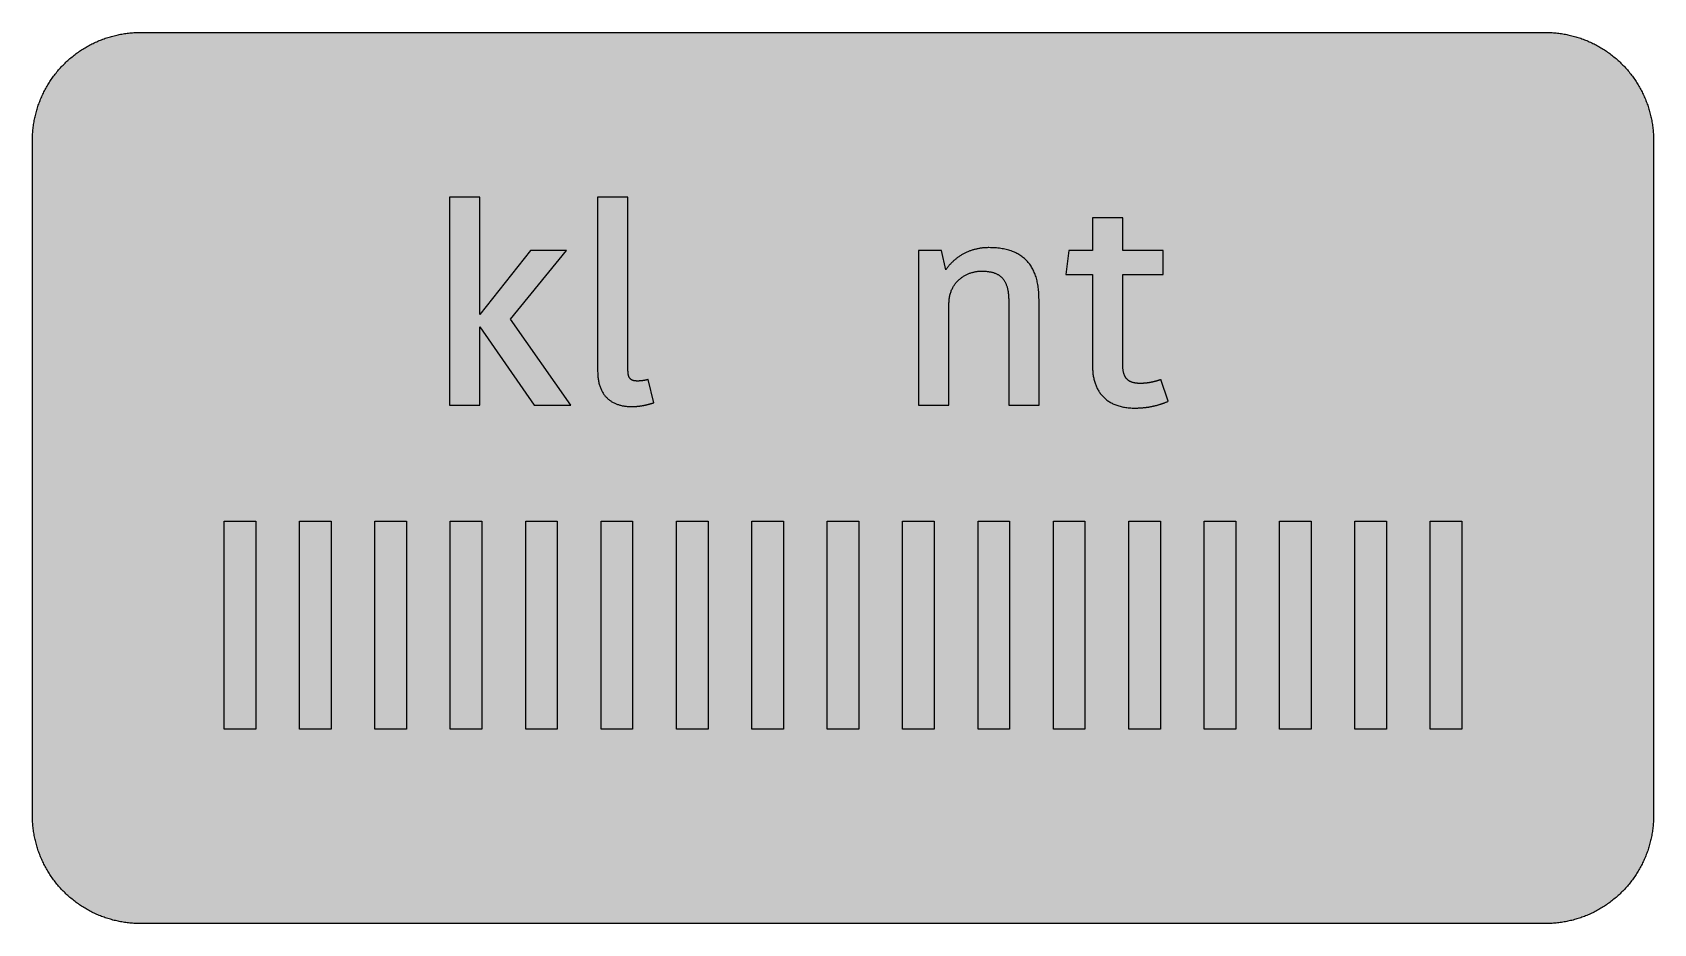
# Model space of a CAD drawing. Header units: millimetres. Extents: x 0 to 212, y 0 to 116.
import ezdxf

# ---------------------------------------------------------------- set-up
doc = ezdxf.new("R2010")
doc.units = ezdxf.units.MM

msp = doc.modelspace()

# ---------------------------------------------------------------- hatches: boundary and pattern name
for color, points in [(254, [(14.1633, 0.0536), (13.9878, 0.0533), (13.8125, 0.0559), (13.6373, 0.061), (13.462, 0.0686), (13.2893, 0.0787), (13.114, 0.0914), (12.9413, 0.1041), (12.7686, 0.1219), (12.5959, 0.1397), (12.4231, 0.16), (12.2504, 0.1829), (12.0777, 0.2057), (11.9075, 0.2337), (11.7373, 0.2616), (11.5672, 0.2921), (11.397, 0.3251), (11.2268, 0.3607), (11.0592, 0.3988), (10.8915, 0.4369), (10.7239, 0.4775), (10.5562, 0.5207), (10.3886, 0.5664), (10.2235, 0.6121), (10.0584, 0.6629), (9.8933, 0.7137), (9.7307, 0.7671), (9.5682, 0.8204), (9.4056, 0.8788), (9.2431, 0.9373), (9.083, 0.9982), (8.923, 1.0617), (8.763, 1.1252), (8.6055, 1.1938), (8.4455, 1.2624), (8.2906, 1.331), (8.1331, 1.4046), (7.9781, 1.4783), (7.8232, 1.5545), (7.6708, 1.6332), (7.5184, 1.7145), (7.366, 1.7958), (7.2161, 1.8796), (7.0663, 1.966), (6.919, 2.0523), (6.7716, 2.1438), (6.6243, 2.2352), (6.4795, 2.3266), (6.3348, 2.4232), (6.19, 2.5197), (6.0477, 2.6187), (5.908, 2.7178), (5.7683, 2.8194), (5.6286, 2.9235), (5.4915, 3.0302), (5.3543, 3.1369), (5.2197, 3.2461), (5.0851, 3.3579), (4.953, 3.4722), (4.8209, 3.5865), (4.6914, 3.7033), (4.5644, 3.8202), (4.4348, 3.9395), (4.3104, 4.0615), (4.1859, 4.1859), (4.0615, 4.3104), (3.9395, 4.4348), (3.8202, 4.5618), (3.7033, 4.6914), (3.5865, 4.8209), (3.4722, 4.953), (3.3579, 5.0851), (3.2487, 5.2197), (3.1369, 5.3543), (3.0302, 5.4915), (2.9235, 5.6286), (2.8194, 5.7683), (2.7178, 5.908), (2.6187, 6.0477), (2.5197, 6.19), (2.4232, 6.3348), (2.3266, 6.477), (2.2352, 6.6243), (2.1438, 6.7691), (2.0523, 6.919), (1.966, 7.0663), (1.8796, 7.2161), (1.7958, 7.366), (1.7145, 7.5184), (1.6332, 7.6708), (1.5545, 7.8232), (1.4783, 7.9781), (1.4046, 8.1331), (1.331, 8.2906), (1.2598, 8.4455), (1.1913, 8.603), (1.1252, 8.763), (1.0592, 8.923), (0.9982, 9.083), (0.9373, 9.2431), (0.8763, 9.4056), (0.8204, 9.5682), (0.7645, 9.7307), (0.7112, 9.8933), (0.6604, 10.0584), (0.6121, 10.2235), (0.5639, 10.3911), (0.5207, 10.5562), (0.4775, 10.7239), (0.4343, 10.8915), (0.3962, 11.0592), (0.3607, 11.2268), (0.3251, 11.397), (0.2921, 11.5672), (0.2616, 11.7373), (0.2311, 11.9075), (0.2057, 12.0802), (0.1803, 12.2504), (0.1575, 12.4231), (0.1372, 12.5959), (0.1194, 12.7686), (0.1041, 12.9413), (0.0889, 13.1166), (0.0787, 13.2893), (0.0686, 13.4645), (0.061, 13.6373), (0.0559, 13.8125), (0.0508, 13.9878), (0.0508, 14.163), (0.0522, 102.3592), (0.0508, 102.5322), (0.0559, 102.7074), (0.061, 102.8827), (0.0686, 103.058), (0.0787, 103.2307), (0.0889, 103.4059), (0.1041, 103.5787), (0.1194, 103.7514), (0.1372, 103.9241), (0.1575, 104.0968), (0.1803, 104.2695), (0.2057, 104.4423), (0.2311, 104.6124), (0.2616, 104.7826), (0.2921, 104.9528), (0.3251, 105.123), (0.3607, 105.2932), (0.3962, 105.4608), (0.4343, 105.6284), (0.4775, 105.7961), (0.5207, 105.9637), (0.5639, 106.1314), (0.6121, 106.2965), (0.6604, 106.4616), (0.7112, 106.6267), (0.7645, 106.7892), (0.8204, 106.9518), (0.8763, 107.1143), (0.9373, 107.2769), (0.9982, 107.4369), (1.0592, 107.5969), (1.1252, 107.757), (1.1913, 107.9144), (1.2598, 108.0745), (1.331, 108.2294), (1.4046, 108.3869), (1.4783, 108.5418), (1.5545, 108.6968), (1.6332, 108.8492), (1.7145, 109.0016), (1.7958, 109.154), (1.8796, 109.3038), (1.966, 109.4537), (2.0523, 109.601), (2.1438, 109.7483), (2.2352, 109.8956), (2.3266, 110.0404), (2.4232, 110.1852), (2.5197, 110.33), (2.6187, 110.4722), (2.7178, 110.6119), (2.8194, 110.7516), (2.9235, 110.8913), (3.0302, 111.0285), (3.1369, 111.1656), (3.2487, 111.3003), (3.3579, 111.4349), (3.4722, 111.567), (3.5865, 111.699), (3.7033, 111.8286), (3.8202, 111.9556), (3.9395, 112.0851), (4.0615, 112.2096), (4.1859, 112.334), (4.3104, 112.4585), (4.4348, 112.5804), (4.5644, 112.6998), (4.6914, 112.8166), (4.8209, 112.9335), (4.953, 113.0478), (5.0851, 113.1621), (5.2197, 113.2713), (5.3543, 113.3831), (5.4915, 113.4897), (5.6286, 113.5964), (5.7683, 113.7006), (5.908, 113.8022), (6.0477, 113.9012), (6.19, 114.0003), (6.3348, 114.0968), (6.4795, 114.1933), (6.6243, 114.2848), (6.7716, 114.3762), (6.919, 114.4676), (7.0663, 114.554), (7.2161, 114.6404), (7.366, 114.7242), (7.5184, 114.8055), (7.6708, 114.8867), (7.8232, 114.9655), (7.9781, 115.0417), (8.1331, 115.1153), (8.2906, 115.189), (8.4455, 115.2601), (8.6055, 115.3287), (8.763, 115.3947), (8.923, 115.4608), (9.083, 115.5217), (9.2431, 115.5827), (9.4056, 115.6437), (9.5682, 115.6995), (9.7307, 115.7554), (9.8933, 115.8088), (10.0584, 115.8596), (10.2235, 115.9078), (10.3886, 115.9561), (10.5562, 115.9993), (10.7239, 116.0424), (10.8915, 116.0856), (11.0592, 116.1237), (11.2268, 116.1593), (11.397, 116.1948), (11.5672, 116.2279), (11.7373, 116.2583), (11.9075, 116.2888), (12.0777, 116.3142), (12.2504, 116.3396), (12.4231, 116.3625), (12.5959, 116.3828), (12.7686, 116.4006), (12.9413, 116.4158), (13.114, 116.4311), (13.2893, 116.4412), (13.462, 116.4514), (13.6373, 116.459), (13.8125, 116.4641), (13.9878, 116.4692), (14.163, 116.4692), (197.6078, 116.4703), (197.7822, 116.4692), (197.9574, 116.4641), (198.1327, 116.459), (198.3054, 116.4514), (198.4807, 116.4412), (198.6534, 116.4311), (198.8287, 116.4158), (199.0014, 116.4006), (199.1741, 116.3828), (199.3468, 116.3625), (199.5195, 116.3396), (199.6897, 116.3142), (199.8624, 116.2888), (200.0326, 116.2583), (200.2028, 116.2279), (200.373, 116.1948), (200.5432, 116.1593), (200.7108, 116.1237), (200.8784, 116.0856), (201.0461, 116.0424), (201.2137, 115.9993), (201.3788, 115.9561), (201.5465, 115.9078), (201.7116, 115.8596), (201.8767, 115.8088), (202.0392, 115.7554), (202.2018, 115.6995), (202.3643, 115.6437), (202.5269, 115.5827), (202.6869, 115.5217), (202.8469, 115.4608), (203.007, 115.3947), (203.167, 115.3287), (203.3245, 115.2601), (203.4794, 115.189), (203.6369, 115.1153), (203.7918, 115.0417), (203.9468, 114.9655), (204.0992, 114.8867), (204.2516, 114.8055), (204.404, 114.7242), (204.5538, 114.6404), (204.7037, 114.554), (204.8535, 114.4676), (205.0009, 114.3762), (205.1456, 114.2848), (205.293, 114.1933), (205.4352, 114.0968), (205.58, 114.0003), (205.7222, 113.9012), (205.8619, 113.8022), (206.0016, 113.7006), (206.1413, 113.5964), (206.2785, 113.4897), (206.4156, 113.3831), (206.5503, 113.2713), (206.6849, 113.1621), (206.817, 113.0478), (206.949, 112.9335), (207.0786, 112.8166), (207.2081, 112.6998), (207.3351, 112.5804), (207.4596, 112.4585), (207.584, 112.334), (207.7085, 112.2096), (207.8304, 112.0851), (207.9498, 111.9556), (208.0666, 111.8286), (208.1835, 111.699), (208.2978, 111.567), (208.4121, 111.4349), (208.5238, 111.3003), (208.6331, 111.1656), (208.7397, 111.0285), (208.8464, 110.8913), (208.9506, 110.7516), (209.0522, 110.6119), (209.1512, 110.4722), (209.2503, 110.33), (209.3468, 110.1852), (209.4433, 110.0404), (209.5348, 109.8956), (209.6262, 109.7483), (209.7176, 109.601), (209.804, 109.4537), (209.8904, 109.3038), (209.9742, 109.154), (210.0555, 109.0016), (210.1367, 108.8492), (210.2155, 108.6968), (210.2917, 108.5418), (210.3653, 108.3869), (210.439, 108.2294), (210.5076, 108.0745), (210.5762, 107.9144), (210.6447, 107.757), (210.7082, 107.5969), (210.7717, 107.4369), (210.8327, 107.2769), (210.8911, 107.1143), (210.9495, 106.9518), (211.0029, 106.7892), (211.0562, 106.6267), (211.107, 106.4616), (211.1578, 106.2965), (211.2035, 106.1314), (211.2493, 105.9637), (211.2924, 105.7961), (211.3331, 105.6284), (211.3712, 105.4608), (211.4093, 105.2932), (211.4448, 105.123), (211.4779, 104.9528), (211.5083, 104.7826), (211.5363, 104.6124), (211.5642, 104.4423), (211.5871, 104.2695), (211.6099, 104.0968), (211.6303, 103.9241), (211.648, 103.7514), (211.6658, 103.5787), (211.6785, 103.4059), (211.6912, 103.2307), (211.7014, 103.058), (211.709, 102.8827), (211.7141, 102.7074), (211.7166, 102.5322), (211.7166, 102.3569), (211.7189, 14.1647), (211.7166, 13.9878), (211.7141, 13.8125), (211.709, 13.6373), (211.7014, 13.4645), (211.6912, 13.2893), (211.6785, 13.1166), (211.6658, 12.9413), (211.648, 12.7686), (211.6303, 12.5959), (211.6099, 12.4231), (211.5871, 12.2504), (211.5642, 12.0802), (211.5363, 11.9075), (211.5083, 11.7373), (211.4779, 11.5672), (211.4448, 11.397), (211.4093, 11.2268), (211.3712, 11.0592), (211.3331, 10.8915), (211.2924, 10.7239), (211.2493, 10.5562), (211.2035, 10.3911), (211.1578, 10.2235), (211.107, 10.0584), (211.0562, 9.8933), (211.0029, 9.7307), (210.9495, 9.5682), (210.8911, 9.4056), (210.8327, 9.2431), (210.7717, 9.083), (210.7082, 8.923), (210.6447, 8.763), (210.5762, 8.603), (210.5076, 8.4455), (210.439, 8.2906), (210.3653, 8.1331), (210.2917, 7.9781), (210.2155, 7.8232), (210.1367, 7.6708), (210.0555, 7.5184), (209.9742, 7.366), (209.8904, 7.2161), (209.804, 7.0663), (209.7176, 6.919), (209.6262, 6.7691), (209.5348, 6.6243), (209.4433, 6.477), (209.3468, 6.3348), (209.2503, 6.19), (209.1512, 6.0477), (209.0522, 5.908), (208.9506, 5.7683), (208.8464, 5.6286), (208.7397, 5.4915), (208.6331, 5.3543), (208.5238, 5.2197), (208.4121, 5.0851), (208.2978, 4.953), (208.1835, 4.8209), (208.0666, 4.6914), (207.9498, 4.5618), (207.8304, 4.4348), (207.7085, 4.3104), (207.584, 4.1859), (207.4596, 4.0615), (207.3351, 3.9395), (207.2081, 3.8202), (207.0786, 3.7033), (206.949, 3.5865), (206.817, 3.4722), (206.6849, 3.3579), (206.5503, 3.2461), (206.4156, 3.1369), (206.2785, 3.0302), (206.1413, 2.9235), (206.0016, 2.8194), (205.8619, 2.7178), (205.7222, 2.6187), (205.58, 2.5197), (205.4352, 2.4232), (205.293, 2.3266), (205.1456, 2.2352), (205.0009, 2.1438), (204.8535, 2.0523), (204.7037, 1.966), (204.5538, 1.8796), (204.404, 1.7958), (204.2516, 1.7145), (204.0992, 1.6332), (203.9468, 1.5545), (203.7918, 1.4783), (203.6369, 1.4046), (203.4794, 1.331), (203.3245, 1.2624), (203.167, 1.1938), (203.007, 1.1252), (202.8469, 1.0617), (202.6869, 0.9982), (202.5269, 0.9373), (202.3643, 0.8788), (202.2018, 0.8204), (202.0392, 0.7671), (201.8767, 0.7137), (201.7116, 0.6629), (201.5465, 0.6121), (201.3788, 0.5664), (201.2137, 0.5207), (201.0461, 0.4775), (200.8784, 0.4369), (200.7108, 0.3988), (200.5432, 0.3607), (200.373, 0.3251), (200.2028, 0.2921), (200.0326, 0.2616), (199.8624, 0.2337), (199.6897, 0.2057), (199.5195, 0.1829), (199.3468, 0.16), (199.1741, 0.1397), (199.0014, 0.1219), (198.8287, 0.1041), (198.6534, 0.0914), (198.4807, 0.0787), (198.3054, 0.0686), (198.1327, 0.061), (197.9574, 0.0559), (197.7822, 0.0533), (197.6069, 0.0533)]), (59, [(58.4853, 67.787), (58.4853, 77.9925), (65.5479, 67.787), (70.3598, 67.787), (62.4815, 79.0014), (69.777, 87.9655), (65.0819, 87.9655), (58.4853, 79.6212), (58.4853, 94.9508), (54.5274, 94.9508), (54.5274, 67.787)]), (59, [(80.4485, 71.1232), (80.4291, 71.1175), (80.4113, 71.1124), (80.391, 71.1048), (80.3732, 71.0997), (80.3529, 71.0946), (80.3326, 71.0895), (80.3123, 71.0844), (80.2919, 71.0794), (80.2716, 71.0743), (80.2513, 71.0692), (80.2284, 71.0667), (80.2081, 71.0616), (80.1853, 71.0565), (80.1649, 71.0514), (80.1421, 71.0463), (80.1218, 71.0438), (80.0989, 71.0387), (80.076, 71.0336), (80.0532, 71.0286), (80.0303, 71.026), (80.0075, 71.0209), (79.9846, 71.0184), (79.9617, 71.0133), (79.9389, 71.0082), (79.916, 71.0057), (79.8932, 71.0006), (79.8703, 70.9981), (79.8474, 70.9955), (79.8246, 70.9905), (79.8017, 70.9879), (79.7763, 70.9854), (79.7535, 70.9803), (79.7306, 70.9778), (79.7077, 70.9752), (79.6849, 70.9727), (79.662, 70.9701), (79.6392, 70.9651), (79.6163, 70.9625), (79.5934, 70.96), (79.5706, 70.9574), (79.5477, 70.9549), (79.5249, 70.9549), (79.5045, 70.9524), (79.4817, 70.9498), (79.4588, 70.9473), (79.4385, 70.9447), (79.4156, 70.9422), (79.3953, 70.9422), (79.3725, 70.9397), (79.3521, 70.9371), (79.3318, 70.9371), (79.3115, 70.9346), (79.2912, 70.9346), (79.2709, 70.932), (79.2505, 70.932), (79.2328, 70.932), (79.2124, 70.9295), (79.1947, 70.9295), (79.1769, 70.9295), (79.1591, 70.9295), (79.1413, 70.927), (79.1235, 70.927), (79.1058, 70.927), (79.0905, 70.927), (79.0423, 70.927), (78.994, 70.9295), (78.9483, 70.9295), (78.9026, 70.932), (78.8594, 70.9346), (78.8162, 70.9397), (78.773, 70.9422), (78.7349, 70.9473), (78.6943, 70.9524), (78.6562, 70.96), (78.6181, 70.9676), (78.5825, 70.9752), (78.547, 70.9828), (78.5139, 70.9905), (78.4784, 71.0006), (78.4479, 71.0108), (78.4174, 71.0235), (78.3869, 71.0362), (78.3565, 71.0463), (78.3285, 71.0616), (78.3006, 71.0743), (78.2752, 71.0895), (78.2498, 71.1048), (78.2244, 71.1225), (78.199, 71.1403), (78.1761, 71.1581), (78.1558, 71.1759), (78.1329, 71.1962), (78.1126, 71.2165), (78.0923, 71.2368), (78.0745, 71.2597), (78.0567, 71.2826), (78.039, 71.3054), (78.0237, 71.3308), (78.0059, 71.3562), (77.9907, 71.3816), (77.978, 71.4096), (77.9628, 71.435), (77.9501, 71.4654), (77.9374, 71.4934), (77.9272, 71.5239), (77.9145, 71.5569), (77.9043, 71.5874), (77.8942, 71.6204), (77.8866, 71.6559), (77.8764, 71.6915), (77.8688, 71.7271), (77.8612, 71.7626), (77.8561, 71.8007), (77.8485, 71.8388), (77.8434, 71.8795), (77.8383, 71.9201), (77.8332, 71.9607), (77.8281, 72.0039), (77.8256, 72.0471), (77.8205, 72.0903), (77.818, 72.136), (77.8154, 72.1817), (77.8129, 72.23), (77.8129, 72.2782), (77.8104, 72.3265), (77.8104, 72.3773), (77.8104, 72.4281), (77.8104, 72.4814), (77.8108, 94.9508), (73.8519, 94.9508), (73.8519, 72.1716), (73.853, 72.0166), (73.8556, 71.8668), (73.8632, 71.7194), (73.8734, 71.5747), (73.8861, 71.435), (73.9013, 71.2953), (73.9216, 71.1606), (73.9419, 71.026), (73.9648, 70.8965), (73.9927, 70.7695), (74.0207, 70.645), (74.0537, 70.5231), (74.0867, 70.4037), (74.1223, 70.2869), (74.1629, 70.1751), (74.2036, 70.0634), (74.2467, 69.9541), (74.2925, 69.85), (74.3407, 69.7459), (74.3915, 69.6468), (74.4449, 69.5477), (74.4982, 69.4538), (74.5541, 69.3623), (74.615, 69.2709), (74.676, 69.1845), (74.737, 69.1007), (74.803, 69.0169), (74.869, 68.9381), (74.9376, 68.8619), (75.0087, 68.7857), (75.0824, 68.7146), (75.1561, 68.6435), (75.2323, 68.5775), (75.3085, 68.5114), (75.3872, 68.4479), (75.4685, 68.3895), (75.5523, 68.3311), (75.6361, 68.2752), (75.7225, 68.2219), (75.8088, 68.1711), (75.8977, 68.1228), (75.9866, 68.0745), (76.0781, 68.0314), (76.1695, 67.9882), (76.2635, 67.9501), (76.3575, 67.912), (76.454, 67.8764), (76.5531, 67.8434), (76.6496, 67.8129), (76.7512, 67.7824), (76.8502, 67.757), (76.9518, 67.7316), (77.0534, 67.7088), (77.1576, 67.6885), (77.2617, 67.6681), (77.3684, 67.6529), (77.4725, 67.6377), (77.5792, 67.625), (77.6884, 67.6148), (77.7951, 67.6072), (77.9043, 67.5996), (78.0136, 67.5945), (78.1253, 67.5919), (78.2345, 67.5919), (78.2879, 67.5919), (78.3412, 67.5919), (78.392, 67.5919), (78.4454, 67.5945), (78.4962, 67.5945), (78.5495, 67.597), (78.6003, 67.5996), (78.6511, 67.6021), (78.7044, 67.6046), (78.7552, 67.6072), (78.806, 67.6097), (78.8568, 67.6148), (78.9051, 67.6173), (78.9559, 67.6224), (79.0067, 67.6275), (79.0575, 67.6326), (79.1058, 67.6377), (79.1566, 67.6427), (79.2048, 67.6478), (79.2531, 67.6529), (79.3039, 67.6605), (79.3521, 67.6656), (79.4004, 67.6732), (79.4487, 67.6783), (79.4969, 67.6859), (79.5452, 67.6935), (79.5909, 67.7012), (79.6392, 67.7088), (79.6874, 67.7164), (79.7331, 67.724), (79.7814, 67.7342), (79.8271, 67.7418), (79.8728, 67.7494), (79.9186, 67.7596), (79.9643, 67.7672), (80.01, 67.7774), (80.0557, 67.7875), (80.1014, 67.7977), (80.1472, 67.8078), (80.1903, 67.8155), (80.2361, 67.8256), (80.2792, 67.8383), (80.3224, 67.8485), (80.3656, 67.8586), (80.4113, 67.8688), (80.4545, 67.879), (80.4951, 67.8917), (80.5383, 67.9018), (80.5815, 67.9145), (80.6247, 67.9247), (80.6653, 67.9374), (80.706, 67.9475), (80.7491, 67.9602), (80.7898, 67.9729), (80.8304, 67.9831), (80.8711, 67.9958), (80.9117, 68.0085), (80.9523, 68.0212), (80.9904, 68.0339), (81.0311, 68.0441), (81.0692, 68.0568), (81.1098, 68.0695), (81.1479, 68.0822), (81.186, 68.0949)]), (59, [(138.4639, 72.8303), (138.463, 72.6821), (138.4681, 72.5373), (138.4732, 72.3925), (138.4833, 72.2503), (138.4935, 72.1081), (138.5087, 71.9684), (138.524, 71.8312), (138.5443, 71.694), (138.5646, 71.5569), (138.59, 71.4248), (138.6154, 71.2927), (138.6459, 71.1606), (138.6764, 71.0311), (138.7119, 70.9041), (138.75, 70.7796), (138.7881, 70.6552), (138.8313, 70.5333), (138.877, 70.4113), (138.9253, 70.2945), (138.9736, 70.1777), (139.0269, 70.0634), (139.0828, 69.9491), (139.1412, 69.8373), (139.2022, 69.7306), (139.2682, 69.6239), (139.3342, 69.5173), (139.4028, 69.4157), (139.4765, 69.3141), (139.5501, 69.2175), (139.6289, 69.121), (139.7076, 69.027), (139.7914, 68.9356), (139.8778, 68.8442), (139.9667, 68.7578), (140.0581, 68.674), (140.1521, 68.5927), (140.2486, 68.5114), (140.3502, 68.4352), (140.4518, 68.359), (140.5585, 68.2879), (140.6677, 68.2168), (140.777, 68.1507), (140.8913, 68.0847), (141.0106, 68.0237), (141.13, 67.9653), (141.2519, 67.9094), (141.3789, 67.8536), (141.5059, 67.8028), (141.638, 67.757), (141.7726, 67.7113), (141.9123, 67.6681), (142.052, 67.63), (142.1943, 67.5919), (142.3416, 67.5589), (142.4915, 67.5284), (142.6439, 67.5005), (142.7988, 67.4776), (142.9588, 67.4573), (143.1188, 67.437), (143.2839, 67.4243), (143.4516, 67.4116), (143.6218, 67.404), (143.7945, 67.3989), (143.9723, 67.3964), (144.0434, 67.3964), (144.1145, 67.3989), (144.1856, 67.3989), (144.2542, 67.3989), (144.3253, 67.4014), (144.3965, 67.404), (144.4676, 67.4065), (144.5387, 67.4091), (144.6073, 67.4141), (144.6784, 67.4167), (144.7495, 67.4218), (144.8181, 67.4268), (144.8892, 67.4319), (144.9603, 67.437), (145.0289, 67.4421), (145.1, 67.4497), (145.1686, 67.4548), (145.2397, 67.4624), (145.3083, 67.47), (145.3794, 67.4776), (145.448, 67.4878), (145.5166, 67.4954), (145.5877, 67.5056), (145.6563, 67.5157), (145.7249, 67.5259), (145.796, 67.5361), (145.8646, 67.5488), (145.9332, 67.5589), (146.0017, 67.5716), (146.0703, 67.5843), (146.1389, 67.597), (146.2075, 67.6097), (146.2761, 67.625), (146.3446, 67.6377), (146.4132, 67.6529), (146.4818, 67.6681), (146.5504, 67.6834), (146.619, 67.7012), (146.6875, 67.7164), (146.7561, 67.7342), (146.8222, 67.752), (146.8907, 67.7697), (146.9593, 67.7875), (147.0254, 67.8078), (147.0939, 67.8282), (147.16, 67.8459), (147.2286, 67.8663), (147.2946, 67.8891), (147.3632, 67.9094), (147.4292, 67.9323), (147.4978, 67.9526), (147.5638, 67.9755), (147.6299, 68.0009), (147.6959, 68.0237), (147.7645, 68.0491), (147.8305, 68.072), (147.8966, 68.0974), (147.9626, 68.1253), (148.0287, 68.1507), (148.0947, 68.1761), (148.1607, 68.2041), (148.2268, 68.232), (148.2903, 68.26), (148.3563, 68.2904), (147.3881, 71.1232), (147.3403, 71.1048), (147.2921, 71.0895), (147.2463, 71.0743), (147.2006, 71.059), (147.1549, 71.0438), (147.1092, 71.0286), (147.0635, 71.0133), (147.0177, 71.0006), (146.9746, 70.9854), (146.9288, 70.9727), (146.8857, 70.96), (146.8425, 70.9447), (146.7993, 70.932), (146.7536, 70.9193), (146.7104, 70.9092), (146.6698, 70.8965), (146.6266, 70.8838), (146.5834, 70.8736), (146.5402, 70.8609), (146.4996, 70.8508), (146.4564, 70.8406), (146.4158, 70.8279), (146.3726, 70.8177), (146.3319, 70.8101), (146.2913, 70.8), (146.2481, 70.7898), (146.2075, 70.7796), (146.1668, 70.772), (146.1262, 70.7644), (146.0856, 70.7542), (146.0449, 70.7466), (146.0043, 70.739), (145.9636, 70.7314), (145.923, 70.7238), (145.8824, 70.7161), (145.8443, 70.7111), (145.8036, 70.7034), (145.763, 70.6958), (145.7223, 70.6907), (145.6817, 70.6857), (145.6436, 70.6806), (145.603, 70.673), (145.5623, 70.6679), (145.5217, 70.6653), (145.4836, 70.6603), (145.4429, 70.6552), (145.4023, 70.6501), (145.3617, 70.6476), (145.3236, 70.6425), (145.2829, 70.6399), (145.2423, 70.6374), (145.2016, 70.6349), (145.161, 70.6323), (145.1204, 70.6298), (145.0797, 70.6272), (145.0391, 70.6247), (144.9984, 70.6222), (144.9578, 70.6222), (144.9172, 70.6196), (144.8765, 70.6196), (144.8333, 70.6196), (144.7927, 70.6171), (144.7521, 70.6171), (144.7089, 70.6171), (144.6276, 70.6171), (144.5489, 70.6196), (144.4727, 70.6222), (144.3965, 70.6272), (144.3228, 70.6323), (144.2491, 70.6399), (144.178, 70.6476), (144.1094, 70.6577), (144.0434, 70.6679), (143.9774, 70.678), (143.9113, 70.6933), (143.8504, 70.706), (143.7894, 70.7212), (143.7284, 70.739), (143.6726, 70.7568), (143.6141, 70.7746), (143.5608, 70.7949), (143.5075, 70.8152), (143.4541, 70.8381), (143.4059, 70.8609), (143.3551, 70.8863), (143.3093, 70.9117), (143.2636, 70.9397), (143.2179, 70.9676), (143.1747, 70.9981), (143.1315, 71.0286), (143.0934, 71.059), (143.0528, 71.0921), (143.0147, 71.1251), (142.9791, 71.1606), (142.9436, 71.1962), (142.9106, 71.2343), (142.8775, 71.2724), (142.8471, 71.3105), (142.8166, 71.3511), (142.7886, 71.3943), (142.7607, 71.4375), (142.7328, 71.4807), (142.7074, 71.5239), (142.6845, 71.5721), (142.6616, 71.6178), (142.6388, 71.6661), (142.6185, 71.7144), (142.6007, 71.7652), (142.5804, 71.816), (142.5651, 71.8693), (142.5473, 71.9226), (142.5321, 71.976), (142.5194, 72.0319), (142.5042, 72.0877), (142.494, 72.1462), (142.4813, 72.2046), (142.4711, 72.263), (142.4635, 72.324), (142.4534, 72.3875), (142.4483, 72.4484), (142.4407, 72.5119), (142.4356, 72.578), (142.4305, 72.6415), (142.428, 72.71), (142.4229, 72.7761), (142.4229, 72.8447), (142.4203, 72.9132), (142.4203, 72.9844), (142.4217, 84.8607), (147.6996, 84.8607), (147.6996, 87.9655), (142.4217, 87.9655), (142.4217, 92.233), (138.4639, 92.233), (138.4639, 87.9655), (135.3591, 87.9655), (134.9707, 84.8607), (138.4639, 84.8607)]), (59, [(131.4785, 67.787), (131.4785, 81.6003), (131.4755, 81.8058), (131.4704, 82.009), (131.4628, 82.2071), (131.4526, 82.4052), (131.4399, 82.5983), (131.4221, 82.7888), (131.4018, 82.9742), (131.379, 83.1596), (131.3536, 83.3399), (131.3256, 83.5177), (131.2926, 83.693), (131.257, 83.8657), (131.2189, 84.0334), (131.1783, 84.1985), (131.1326, 84.361), (131.0843, 84.521), (131.0335, 84.676), (130.9802, 84.8309), (130.9243, 84.9782), (130.8633, 85.1256), (130.7998, 85.2703), (130.7313, 85.41), (130.6627, 85.5472), (130.589, 85.6793), (130.5128, 85.8114), (130.4315, 85.9384), (130.3503, 86.0628), (130.2639, 86.1822), (130.175, 86.3016), (130.081, 86.4159), (129.9845, 86.5276), (129.8854, 86.6343), (129.7838, 86.7385), (129.6772, 86.8401), (129.5679, 86.9391), (129.4562, 87.0331), (129.3393, 87.1271), (129.22, 87.2134), (129.098, 87.2998), (128.971, 87.3811), (128.8415, 87.4598), (128.7094, 87.536), (128.5748, 87.6071), (128.4351, 87.6757), (128.2929, 87.7418), (128.1455, 87.8053), (127.9957, 87.8637), (127.8433, 87.9196), (127.6858, 87.9704), (127.5258, 88.0186), (127.3632, 88.0643), (127.1956, 88.1075), (127.0254, 88.1456), (126.8501, 88.1812), (126.6749, 88.2142), (126.492, 88.2421), (126.3091, 88.2675), (126.1212, 88.2904), (125.9307, 88.3082), (125.7351, 88.3234), (125.537, 88.3361), (125.3338, 88.3437), (125.128, 88.3488), (124.9197, 88.3514), (124.8181, 88.3514), (124.7165, 88.3488), (124.6149, 88.3463), (124.5133, 88.3412), (124.4117, 88.3336), (124.3101, 88.326), (124.2085, 88.3183), (124.1095, 88.3082), (124.0079, 88.2955), (123.9088, 88.2828), (123.8098, 88.2675), (123.7082, 88.2523), (123.6091, 88.2345), (123.51, 88.2167), (123.4135, 88.1964), (123.3145, 88.1736), (123.2154, 88.1507), (123.1189, 88.1278), (123.0224, 88.1024), (122.9258, 88.0745), (122.8293, 88.0466), (122.7328, 88.0161), (122.6363, 87.9856), (122.5423, 87.9526), (122.4483, 87.917), (122.3543, 87.8815), (122.2604, 87.8459), (122.1664, 87.8078), (122.0749, 87.7672), (121.981, 87.7265), (121.8895, 87.6833), (121.8006, 87.6376), (121.7092, 87.5919), (121.6203, 87.5462), (121.5314, 87.4954), (121.4425, 87.4471), (121.3561, 87.3938), (121.2672, 87.343), (121.1809, 87.2871), (121.097, 87.2312), (121.0107, 87.1728), (120.9269, 87.1144), (120.843, 87.0534), (120.7618, 86.9925), (120.6779, 86.929), (120.5992, 86.8655), (120.5179, 86.7994), (120.4392, 86.7308), (120.3604, 86.6623), (120.2817, 86.5911), (120.2055, 86.5175), (120.1293, 86.4438), (120.0531, 86.3702), (119.9794, 86.2914), (119.9058, 86.2127), (119.8347, 86.1339), (119.7635, 86.0527), (119.6924, 85.9688), (119.6238, 85.885), (119.5553, 85.7987), (119.4867, 85.7123), (119.4206, 85.6234), (119.3546, 85.532), (119.2911, 85.4405), (118.7496, 87.9655), (115.7623, 87.9655), (115.7623, 67.787), (119.7197, 67.787), (119.7197, 81.0186), (119.7204, 81.1555), (119.7254, 81.2902), (119.7331, 81.4222), (119.7458, 81.5518), (119.761, 81.6788), (119.7788, 81.8032), (119.7991, 81.9277), (119.8245, 82.0471), (119.8499, 82.1665), (119.8804, 82.2808), (119.9134, 82.3951), (119.949, 82.5068), (119.9871, 82.616), (120.0277, 82.7227), (120.0709, 82.8269), (120.1166, 82.9285), (120.1649, 83.0275), (120.2157, 83.1266), (120.269, 83.2206), (120.3249, 83.3145), (120.3808, 83.406), (120.4417, 83.4949), (120.5027, 83.5812), (120.5662, 83.6651), (120.6322, 83.7463), (120.6983, 83.8251), (120.7668, 83.9038), (120.838, 83.9775), (120.9091, 84.0511), (120.9827, 84.1223), (121.0589, 84.1908), (121.1351, 84.2569), (121.2139, 84.3229), (121.2926, 84.3839), (121.3739, 84.4448), (121.4552, 84.5033), (121.5365, 84.5591), (121.6203, 84.6125), (121.7066, 84.6633), (121.7905, 84.7141), (121.8794, 84.7598), (121.9657, 84.8055), (122.0546, 84.8487), (122.141, 84.8893), (122.2324, 84.93), (122.3213, 84.9655), (122.4102, 85.0011), (122.5017, 85.0341), (122.5931, 85.0646), (122.6845, 85.0951), (122.776, 85.1205), (122.8674, 85.1459), (122.9589, 85.1687), (123.0503, 85.1891), (123.1417, 85.2068), (123.2332, 85.2246), (123.3221, 85.2399), (123.4135, 85.2526), (123.505, 85.2627), (123.5939, 85.2703), (123.6828, 85.278), (123.7717, 85.283), (123.8606, 85.2856), (123.9495, 85.2856), (124.0612, 85.2856), (124.1704, 85.283), (124.2797, 85.2805), (124.3863, 85.2754), (124.4905, 85.2678), (124.5921, 85.2602), (124.6937, 85.25), (124.7927, 85.2399), (124.8918, 85.2272), (124.9858, 85.2119), (125.0798, 85.1967), (125.1712, 85.1789), (125.2626, 85.1586), (125.3515, 85.1383), (125.4379, 85.1154), (125.5217, 85.09), (125.6055, 85.0621), (125.6868, 85.0341), (125.7656, 85.0036), (125.8443, 84.9732), (125.918, 84.9401), (125.9942, 84.9046), (126.0653, 84.8665), (126.1364, 84.8258), (126.205, 84.7852), (126.271, 84.742), (126.3371, 84.6963), (126.4006, 84.648), (126.4615, 84.5998), (126.5225, 84.5464), (126.5809, 84.4931), (126.6368, 84.4372), (126.6901, 84.3788), (126.7435, 84.3204), (126.7943, 84.2569), (126.8425, 84.1934), (126.8908, 84.1273), (126.9365, 84.0588), (126.9822, 83.9851), (127.0229, 83.914), (127.0635, 83.8378), (127.1016, 83.759), (127.1397, 83.6778), (127.1753, 83.5965), (127.2083, 83.5101), (127.2413, 83.4238), (127.2718, 83.3323), (127.2997, 83.2409), (127.3251, 83.1444), (127.3505, 83.0478), (127.3734, 82.9488), (127.3962, 82.8446), (127.414, 82.7405), (127.4318, 82.6313), (127.4496, 82.5221), (127.4648, 82.4078), (127.4775, 82.2935), (127.4877, 82.1741), (127.4978, 82.0522), (127.5055, 81.9302), (127.5105, 81.8032), (127.5156, 81.6737), (127.5182, 81.5416), (127.5182, 81.407), (127.5196, 67.787)]), (59, [(25.0818, 52.6175), (29.2022, 52.6175), (29.2022, 25.4536), (25.0818, 25.4536)]), (59, [(34.925, 52.6175), (39.0454, 52.6175), (39.0454, 25.4536), (34.925, 25.4536)]), (59, [(44.7668, 52.6175), (48.8872, 52.6175), (48.8872, 25.4536), (44.7668, 25.4536)]), (59, [(54.6104, 52.6175), (58.7308, 52.6175), (58.7308, 25.4536), (54.6104, 25.4536)]), (59, [(64.4536, 52.6175), (68.574, 52.6175), (68.574, 25.4536), (64.4536, 25.4536)]), (59, [(74.2968, 52.6175), (78.4172, 52.6175), (78.4172, 25.4536), (74.2968, 25.4536)]), (59, [(84.1403, 52.6175), (88.2608, 52.6175), (88.2608, 25.4536), (84.1403, 25.4536)]), (59, [(93.9835, 52.6175), (98.104, 52.6175), (98.104, 25.4536), (93.9835, 25.4536)]), (59, [(103.8257, 52.6175), (107.9461, 52.6175), (107.9461, 25.4536), (103.8257, 25.4536)]), (59, [(113.6689, 52.6175), (117.7893, 52.6175), (117.7893, 25.4536), (113.6689, 25.4536)]), (59, [(123.5121, 52.6175), (127.6325, 52.6175), (127.6325, 25.4536), (123.5121, 25.4536)]), (59, [(133.3556, 52.6175), (137.4761, 52.6175), (137.4761, 25.4536), (133.3556, 25.4536)]), (59, [(143.1988, 52.6175), (147.3193, 52.6175), (147.3193, 25.4536), (143.1988, 25.4536)]), (59, [(153.0421, 52.6175), (157.1625, 52.6175), (157.1625, 25.4536), (153.0421, 25.4536)]), (59, [(162.8842, 52.6175), (167.0046, 52.6175), (167.0046, 25.4536), (162.8842, 25.4536)]), (59, [(172.7274, 52.6175), (176.8479, 52.6175), (176.8479, 25.4536), (172.7274, 25.4536)]), (59, [(182.5706, 52.6175), (186.6911, 52.6175), (186.6911, 25.4536), (182.5706, 25.4536)])]:
    msp.add_hatch(color=color).paths.add_polyline_path(points)
h = msp.add_hatch(color=59)
h.paths.add_polyline_path([(14.1633, 3.5814), (13.8887, 3.5839), (13.6169, 3.5941), (13.3477, 3.6119), (13.081, 3.6347), (12.8143, 3.6652), (12.5501, 3.7008), (12.2885, 3.7465), (12.0294, 3.7948), (11.7729, 3.8506), (11.5164, 3.9141), (11.2649, 3.9827), (11.016, 4.0564), (10.7671, 4.1351), (10.5232, 4.2215), (10.2819, 4.3129), (10.0432, 4.412), (9.8069, 4.5161), (9.5733, 4.6228), (9.3447, 4.7371), (9.1186, 4.8565), (8.8951, 4.9809), (8.6741, 5.113), (8.4582, 5.2476), (8.2448, 5.3873), (8.0366, 5.5321), (7.8308, 5.682), (7.6276, 5.8369), (7.4295, 5.9969), (7.2365, 6.1595), (7.046, 6.3297), (6.8605, 6.5024), (6.6777, 6.6802), (6.5024, 6.8605), (6.3271, 7.046), (6.1595, 7.2365), (5.9969, 7.432), (5.8369, 7.6302), (5.682, 7.8308), (5.5321, 8.0366), (5.3873, 8.2448), (5.2451, 8.4582), (5.1105, 8.6741), (4.9809, 8.8951), (4.8565, 9.1186), (4.7371, 9.3447), (4.6228, 9.5758), (4.5136, 9.8069), (4.4094, 10.0432), (4.3129, 10.2819), (4.2215, 10.5232), (4.1351, 10.7696), (4.0538, 11.016), (3.9802, 11.2649), (3.9116, 11.5189), (3.8506, 11.7729), (3.7948, 12.0294), (3.744, 12.2911), (3.7008, 12.5527), (3.6627, 12.8143), (3.6322, 13.081), (3.6093, 13.3502), (3.5916, 13.6195), (3.5814, 13.8913), (3.5789, 14.163), (3.58, 102.3592), (3.5814, 102.6312), (3.5916, 102.903), (3.6093, 103.1723), (3.6322, 103.439), (3.6627, 103.7057), (3.7008, 103.9698), (3.744, 104.2314), (3.7948, 104.4905), (3.8506, 104.7471), (3.9116, 105.0036), (3.9802, 105.2551), (4.0538, 105.504), (4.1351, 105.7529), (4.2215, 105.9967), (4.3129, 106.238), (4.4094, 106.4768), (4.5136, 106.713), (4.6228, 106.9467), (4.7371, 107.1753), (4.8565, 107.4014), (4.9809, 107.6249), (5.1105, 107.8459), (5.2451, 108.0618), (5.3873, 108.2751), (5.5321, 108.4834), (5.682, 108.6891), (5.8369, 108.8923), (5.9969, 109.0905), (6.1595, 109.2835), (6.3271, 109.474), (6.5024, 109.6594), (6.6777, 109.8423), (6.8605, 110.0176), (7.046, 110.1928), (7.2365, 110.3605), (7.4295, 110.523), (7.6276, 110.683), (7.8308, 110.838), (8.0366, 110.9878), (8.2448, 111.1326), (8.4582, 111.2749), (8.6741, 111.4095), (8.8951, 111.539), (9.1186, 111.6635), (9.3447, 111.7829), (9.5733, 111.8972), (9.8069, 112.0064), (10.0432, 112.1105), (10.2819, 112.207), (10.5232, 112.2985), (10.7671, 112.3848), (11.016, 112.4661), (11.2649, 112.5398), (11.5164, 112.6084), (11.7729, 112.6693), (12.0294, 112.7252), (12.2885, 112.776), (12.5501, 112.8192), (12.8143, 112.8573), (13.081, 112.8878), (13.3477, 112.9106), (13.6169, 112.9284), (13.8887, 112.9386), (14.163, 112.9411), (197.6078, 112.9425), (197.8787, 112.9386), (198.1505, 112.9284), (198.4197, 112.9106), (198.689, 112.8878), (198.9557, 112.8573), (199.2173, 112.8192), (199.4789, 112.776), (199.7405, 112.7252), (199.9971, 112.6693), (200.2511, 112.6084), (200.5051, 112.5398), (200.754, 112.4661), (201.0004, 112.3848), (201.2467, 112.2985), (201.488, 112.207), (201.7268, 112.1105), (201.963, 112.0064), (202.1942, 111.8972), (202.4253, 111.7829), (202.6514, 111.6635), (202.8749, 111.539), (203.0959, 111.4095), (203.3118, 111.2749), (203.5251, 111.1326), (203.7334, 110.9878), (203.9391, 110.838), (204.1398, 110.683), (204.3379, 110.523), (204.5335, 110.3605), (204.724, 110.1928), (204.9094, 110.0176), (205.0898, 109.8423), (205.2676, 109.6594), (205.4403, 109.474), (205.6105, 109.2835), (205.773, 109.0905), (205.933, 108.8923), (206.088, 108.6891), (206.2378, 108.4834), (206.3826, 108.2751), (206.5223, 108.0618), (206.6569, 107.8459), (206.789, 107.6249), (206.9135, 107.4014), (207.0329, 107.1753), (207.1472, 106.9467), (207.2538, 106.713), (207.358, 106.4768), (207.457, 106.238), (207.5485, 105.9967), (207.6348, 105.7529), (207.7136, 105.504), (207.7872, 105.2551), (207.8558, 105.0036), (207.9193, 104.7471), (207.9752, 104.4905), (208.0235, 104.2314), (208.0692, 103.9698), (208.1047, 103.7057), (208.1352, 103.439), (208.1581, 103.1723), (208.1759, 102.903), (208.186, 102.6312), (208.1911, 102.3569), (208.1911, 14.1647), (208.186, 13.8913), (208.1759, 13.6195), (208.1581, 13.3502), (208.1352, 13.081), (208.1047, 12.8143), (208.0692, 12.5527), (208.0235, 12.2911), (207.9752, 12.0294), (207.9193, 11.7729), (207.8558, 11.5189), (207.7872, 11.2649), (207.7136, 11.016), (207.6348, 10.7696), (207.5485, 10.5232), (207.457, 10.2819), (207.358, 10.0432), (207.2538, 9.8069), (207.1472, 9.5758), (207.0329, 9.3447), (206.9135, 9.1186), (206.789, 8.8951), (206.6569, 8.6741), (206.5223, 8.4582), (206.3826, 8.2448), (206.2378, 8.0366), (206.088, 7.8308), (205.933, 7.6302), (205.773, 7.432), (205.6105, 7.2365), (205.4403, 7.046), (205.2676, 6.8605), (205.0898, 6.6802), (204.9094, 6.5024), (204.724, 6.3297), (204.5335, 6.1595), (204.3379, 5.9969), (204.1398, 5.8369), (203.9391, 5.682), (203.7334, 5.5321), (203.5251, 5.3873), (203.3118, 5.2476), (203.0959, 5.113), (202.8749, 4.9809), (202.6514, 4.8565), (202.4253, 4.7371), (202.1942, 4.6228), (201.963, 4.5161), (201.7268, 4.412), (201.488, 4.3129), (201.2467, 4.2215), (201.0004, 4.1351), (200.754, 4.0564), (200.5051, 3.9827), (200.2511, 3.9141), (199.9971, 3.8506), (199.7405, 3.7948), (199.4789, 3.7465), (199.2173, 3.7008), (198.9557, 3.6652), (198.689, 3.6347), (198.4197, 3.6119), (198.1505, 3.5941), (197.8787, 3.5839), (197.6069, 3.5789)])
h.paths.add_polyline_path([(14.1633, 8.8731), (14.0259, 8.8748), (13.8887, 8.8798), (13.7541, 8.8875), (13.622, 8.9002), (13.4874, 8.9154), (13.3553, 8.9332), (13.2258, 8.9535), (13.0962, 8.9789), (12.9667, 9.0068), (12.8397, 9.0373), (12.7127, 9.0729), (12.5882, 9.1084), (12.4663, 9.1491), (12.3419, 9.1923), (12.2225, 9.238), (12.1031, 9.2888), (11.9837, 9.3396), (11.8694, 9.3929), (11.7526, 9.4513), (11.6408, 9.5098), (11.5291, 9.5733), (11.4198, 9.6368), (11.3106, 9.7053), (11.2039, 9.7765), (11.0998, 9.8476), (10.9957, 9.9238), (10.8966, 10), (10.7975, 10.0787), (10.6985, 10.1625), (10.6045, 10.2464), (10.5105, 10.3327), (10.4216, 10.4216), (10.3327, 10.5131), (10.2464, 10.6045), (10.16, 10.701), (10.0787, 10.7975), (10, 10.8966), (9.9212, 10.9982), (9.8476, 11.0998), (9.7739, 11.2039), (9.7053, 11.3106), (9.6368, 11.4198), (9.5707, 11.5291), (9.5098, 11.6408), (9.4488, 11.7551), (9.3929, 11.8694), (9.337, 11.9863), (9.2862, 12.1031), (9.238, 12.2225), (9.1923, 12.3444), (9.1491, 12.4663), (9.1084, 12.5908), (9.0703, 12.7152), (9.0373, 12.8397), (9.0068, 12.9692), (8.9789, 13.0962), (8.9535, 13.2258), (8.9306, 13.3579), (8.9129, 13.4899), (8.8976, 13.622), (8.8849, 13.7566), (8.8773, 13.8913), (8.8722, 14.0259), (8.8697, 14.163), (8.8717, 102.3592), (8.8722, 102.4941), (8.8773, 102.6312), (8.8849, 102.7659), (8.8976, 102.8979), (8.9129, 103.0326), (8.9306, 103.1646), (8.9535, 103.2942), (8.9789, 103.4237), (9.0068, 103.5533), (9.0373, 103.6803), (9.0703, 103.8073), (9.1084, 103.9317), (9.1491, 104.0536), (9.1923, 104.1781), (9.238, 104.2975), (9.2862, 104.4169), (9.337, 104.5362), (9.3929, 104.6505), (9.4488, 104.7674), (9.5098, 104.8791), (9.5707, 104.9909), (9.6368, 105.1001), (9.7053, 105.2093), (9.7739, 105.316), (9.8476, 105.4202), (9.9212, 105.5243), (10, 105.6234), (10.0787, 105.7224), (10.16, 105.8215), (10.2464, 105.9155), (10.3327, 106.0094), (10.4216, 106.0983), (10.5105, 106.1872), (10.6045, 106.2736), (10.6985, 106.36), (10.7975, 106.4412), (10.8966, 106.52), (10.9957, 106.5987), (11.0998, 106.6724), (11.2039, 106.746), (11.3106, 106.8146), (11.4198, 106.8832), (11.5291, 106.9492), (11.6408, 107.0102), (11.7526, 107.0712), (11.8694, 107.127), (11.9837, 107.1829), (12.1031, 107.2337), (12.2225, 107.282), (12.3419, 107.3277), (12.4663, 107.3709), (12.5882, 107.4115), (12.7127, 107.4496), (12.8397, 107.4826), (12.9667, 107.5131), (13.0962, 107.5411), (13.2258, 107.5665), (13.3553, 107.5893), (13.4874, 107.6071), (13.622, 107.6223), (13.7541, 107.635), (13.8887, 107.6427), (14.0259, 107.6477), (14.163, 107.6503), (197.6078, 107.6508), (197.7441, 107.6477), (197.8787, 107.6427), (198.0133, 107.635), (198.1479, 107.6223), (198.28, 107.6071), (198.4121, 107.5893), (198.5442, 107.5665), (198.6737, 107.5411), (198.8007, 107.5131), (198.9303, 107.4826), (199.0547, 107.4496), (199.1792, 107.4115), (199.3036, 107.3709), (199.4256, 107.3277), (199.5475, 107.282), (199.6669, 107.2337), (199.7837, 107.1829), (199.9005, 107.127), (200.0148, 107.0712), (200.1291, 107.0102), (200.2409, 106.9492), (200.3501, 106.8832), (200.4593, 106.8146), (200.566, 106.746), (200.6702, 106.6724), (200.7718, 106.5987), (200.8734, 106.52), (200.9724, 106.4412), (201.0689, 106.36), (201.1655, 106.2736), (201.2569, 106.1872), (201.3483, 106.0983), (201.4372, 106.0094), (201.5236, 105.9155), (201.6074, 105.8215), (201.6912, 105.7224), (201.77, 105.6234), (201.8462, 105.5243), (201.9224, 105.4202), (201.9935, 105.316), (202.0646, 105.2093), (202.1332, 105.1001), (202.1967, 104.9909), (202.2602, 104.8791), (202.3186, 104.7674), (202.377, 104.6505), (202.4304, 104.5362), (202.4812, 104.4169), (202.532, 104.2975), (202.5777, 104.1781), (202.6209, 104.0536), (202.6615, 103.9317), (202.6971, 103.8073), (202.7326, 103.6803), (202.7631, 103.5533), (202.7911, 103.4237), (202.8165, 103.2942), (202.8368, 103.1646), (202.8546, 103.0326), (202.8698, 102.8979), (202.8825, 102.7659), (202.8901, 102.6312), (202.8952, 102.4941), (202.8977, 102.3569), (202.8994, 14.1647), (202.8952, 14.0259), (202.8901, 13.8913), (202.8825, 13.7566), (202.8698, 13.622), (202.8546, 13.4899), (202.8368, 13.3579), (202.8165, 13.2258), (202.7911, 13.0962), (202.7631, 12.9692), (202.7326, 12.8397), (202.6971, 12.7152), (202.6615, 12.5908), (202.6209, 12.4663), (202.5777, 12.3444), (202.532, 12.2225), (202.4812, 12.1031), (202.4304, 11.9863), (202.377, 11.8694), (202.3186, 11.7551), (202.2602, 11.6408), (202.1967, 11.5291), (202.1332, 11.4198), (202.0646, 11.3106), (201.9935, 11.2039), (201.9224, 11.0998), (201.8462, 10.9982), (201.77, 10.8966), (201.6912, 10.7975), (201.6074, 10.701), (201.5236, 10.6045), (201.4372, 10.5131), (201.3483, 10.4216), (201.2569, 10.3327), (201.1655, 10.2464), (201.0689, 10.1625), (200.9724, 10.0787), (200.8734, 10), (200.7718, 9.9238), (200.6702, 9.8476), (200.566, 9.7765), (200.4593, 9.7053), (200.3501, 9.6368), (200.2409, 9.5733), (200.1291, 9.5098), (200.0148, 9.4513), (199.9005, 9.3929), (199.7837, 9.3396), (199.6669, 9.2888), (199.5475, 9.238), (199.4256, 9.1923), (199.3036, 9.1491), (199.1792, 9.1084), (199.0547, 9.0729), (198.9303, 9.0373), (198.8007, 9.0068), (198.6737, 8.9789), (198.5442, 8.9535), (198.4121, 8.9332), (198.28, 8.9154), (198.1479, 8.9002), (198.0133, 8.8875), (197.8787, 8.8798), (197.7441, 8.8748), (197.6069, 8.8722)], flags=16)
h = msp.add_hatch(color=59)
h.paths.add_polyline_path([(82.7775, 87.9655), (82.7775, 84.8607), (85.688, 84.8607), (85.688, 67.787), (89.6454, 67.787), (89.6454, 87.9655)])
edge = h.paths.add_edge_path(flags=16)
edge.add_line((85.0276, 94.3292), (85.0265, 94.2569))
edge.add_line((85.0265, 94.2569), (85.029, 94.1883))
edge.add_line((85.029, 94.1883), (85.0341, 94.1172))
edge.add_line((85.0341, 94.1172), (85.0392, 94.0486))
edge.add_line((85.0392, 94.0486), (85.0468, 93.98))
edge.add_line((85.0468, 93.98), (85.0544, 93.914))
edge.add_line((85.0544, 93.914), (85.0646, 93.8454))
edge.add_line((85.0646, 93.8454), (85.0773, 93.7793))
edge.add_line((85.0773, 93.7793), (85.09, 93.7158))
edge.add_line((85.09, 93.7158), (85.1052, 93.6498))
edge.add_line((85.1052, 93.6498), (85.123, 93.5863))
edge.add_line((85.123, 93.5863), (85.1408, 93.5228))
edge.add_line((85.1408, 93.5228), (85.1586, 93.4593))
edge.add_line((85.1586, 93.4593), (85.1814, 93.3983))
edge.add_line((85.1814, 93.3983), (85.2018, 93.3374))
edge.add_line((85.2018, 93.3374), (85.2246, 93.2764))
edge.add_line((85.2246, 93.2764), (85.25, 93.218))
edge.add_line((85.25, 93.218), (85.278, 93.1596))
edge.add_line((85.278, 93.1596), (85.3059, 93.1012))
edge.add_line((85.3059, 93.1012), (85.3338, 93.0453))
edge.add_line((85.3338, 93.0453), (85.3643, 92.9894))
edge.add_line((85.3643, 92.9894), (85.3948, 92.9361))
edge.add_line((85.3948, 92.9361), (85.4278, 92.8802))
edge.add_line((85.4278, 92.8802), (85.4634, 92.8268))
edge.add_line((85.4634, 92.8268), (85.4989, 92.776))
edge.add_line((85.4989, 92.776), (85.5345, 92.7252))
edge.add_line((85.5345, 92.7252), (85.5726, 92.6744))
edge.add_line((85.5726, 92.6744), (85.6107, 92.6262))
edge.add_line((85.6107, 92.6262), (85.6513, 92.5779))
edge.add_line((85.6513, 92.5779), (85.692, 92.5322))
edge.add_line((85.692, 92.5322), (85.7352, 92.4865))
edge.add_line((85.7352, 92.4865), (85.7783, 92.4408))
edge.add_line((85.7783, 92.4408), (85.8241, 92.3976))
edge.add_line((85.8241, 92.3976), (85.8698, 92.3544))
edge.add_line((85.8698, 92.3544), (85.9155, 92.3138))
edge.add_line((85.9155, 92.3138), (85.9638, 92.2731))
edge.add_line((85.9638, 92.2731), (86.012, 92.235))
edge.add_line((86.012, 92.235), (86.0628, 92.1969))
edge.add_line((86.0628, 92.1969), (86.1136, 92.1614))
edge.add_line((86.1136, 92.1614), (86.1644, 92.1258))
edge.add_line((86.1644, 92.1258), (86.2178, 92.0902))
edge.add_line((86.2178, 92.0902), (86.2711, 92.0572))
edge.add_line((86.2711, 92.0572), (86.327, 92.0267))
edge.add_line((86.327, 92.0267), (86.3829, 91.9963))
edge.add_line((86.3829, 91.9963), (86.4387, 91.9683))
edge.add_line((86.4387, 91.9683), (86.4972, 91.9404))
edge.add_line((86.4972, 91.9404), (86.5556, 91.9124))
edge.add_line((86.5556, 91.9124), (86.614, 91.8896))
edge.add_line((86.614, 91.8896), (86.675, 91.8642))
edge.add_line((86.675, 91.8642), (86.7359, 91.8439))
edge.add_line((86.7359, 91.8439), (86.7969, 91.821))
edge.add_line((86.7969, 91.821), (86.8604, 91.8032))
edge.add_line((86.8604, 91.8032), (86.9239, 91.7854))
edge.add_line((86.9239, 91.7854), (86.9874, 91.7677))
edge.add_line((86.9874, 91.7677), (87.0509, 91.7524))
edge.add_line((87.0509, 91.7524), (87.1169, 91.7397))
edge.add_line((87.1169, 91.7397), (87.183, 91.7296))
edge.add_line((87.183, 91.7296), (87.2515, 91.7169))
edge.add_line((87.2515, 91.7169), (87.3176, 91.7092))
edge.add_line((87.3176, 91.7092), (87.3862, 91.7016))
edge.add_line((87.3862, 91.7016), (87.4547, 91.6965))
edge.add_line((87.4547, 91.6965), (87.5259, 91.6915))
edge.add_line((87.5259, 91.6915), (87.5944, 91.6889))
edge.add_line((87.5944, 91.6889), (87.6656, 91.6889))
edge.add_line((87.6656, 91.6889), (87.7367, 91.6889))
edge.add_line((87.7367, 91.6889), (87.8053, 91.6915))
edge.add_line((87.8053, 91.6915), (87.8764, 91.6965))
edge.add_line((87.8764, 91.6965), (87.945, 91.7016))
edge.add_line((87.945, 91.7016), (88.0135, 91.7092))
edge.add_line((88.0135, 91.7092), (88.0796, 91.7169))
edge.add_line((88.0796, 91.7169), (88.1482, 91.7296))
edge.add_line((88.1482, 91.7296), (88.2142, 91.7397))
edge.add_line((88.2142, 91.7397), (88.2777, 91.7524))
edge.add_line((88.2777, 91.7524), (88.3437, 91.7677))
edge.add_line((88.3437, 91.7677), (88.4072, 91.7854))
edge.add_line((88.4072, 91.7854), (88.4707, 91.8032))
edge.add_line((88.4707, 91.8032), (88.5342, 91.821))
edge.add_line((88.5342, 91.821), (88.5952, 91.8439))
edge.add_line((88.5952, 91.8439), (88.6562, 91.8642))
edge.add_line((88.6562, 91.8642), (88.7171, 91.8896))
edge.add_line((88.7171, 91.8896), (88.7755, 91.9124))
edge.add_line((88.7755, 91.9124), (88.834, 91.9404))
edge.add_line((88.834, 91.9404), (88.8924, 91.9683))
edge.add_line((88.8924, 91.9683), (88.9483, 91.9963))
edge.add_line((88.9483, 91.9963), (89.0041, 92.0267))
edge.add_line((89.0041, 92.0267), (89.0575, 92.0572))
edge.add_line((89.0575, 92.0572), (89.1134, 92.0902))
edge.add_line((89.1134, 92.0902), (89.1642, 92.1258))
edge.add_line((89.1642, 92.1258), (89.2175, 92.1614))
edge.add_line((89.2175, 92.1614), (89.2683, 92.1969))
edge.add_line((89.2683, 92.1969), (89.3191, 92.235))
edge.add_line((89.3191, 92.235), (89.3674, 92.2731))
edge.add_line((89.3674, 92.2731), (89.4156, 92.3138))
edge.add_line((89.4156, 92.3138), (89.4613, 92.3544))
edge.add_line((89.4613, 92.3544), (89.5071, 92.3976))
edge.add_line((89.5071, 92.3976), (89.5528, 92.4408))
edge.add_line((89.5528, 92.4408), (89.596, 92.4865))
edge.add_line((89.596, 92.4865), (89.6391, 92.5322))
edge.add_line((89.6391, 92.5322), (89.6798, 92.5779))
edge.add_line((89.6798, 92.5779), (89.7204, 92.6262))
edge.add_line((89.7204, 92.6262), (89.7585, 92.6744))
edge.add_line((89.7585, 92.6744), (89.7966, 92.7252))
edge.add_line((89.7966, 92.7252), (89.8322, 92.776))
edge.add_line((89.8322, 92.776), (89.8677, 92.8268))
edge.add_line((89.8677, 92.8268), (89.9033, 92.8802))
edge.add_line((89.9033, 92.8802), (89.9363, 92.9361))
edge.add_line((89.9363, 92.9361), (89.9668, 92.9894))
edge.add_line((89.9668, 92.9894), (89.9973, 93.0453))
edge.add_line((89.9973, 93.0453), (90.0252, 93.1012))
edge.add_line((90.0252, 93.1012), (90.0532, 93.1596))
edge.add_line((90.0532, 93.1596), (90.0786, 93.218))
edge.add_line((90.0786, 93.218), (90.104, 93.2764))
edge.add_line((90.104, 93.2764), (90.1294, 93.3374))
edge.add_line((90.1294, 93.3374), (90.1497, 93.3983))
edge.add_line((90.1497, 93.3983), (90.17, 93.4593))
edge.add_line((90.17, 93.4593), (90.1903, 93.5228))
edge.add_line((90.1903, 93.5228), (90.2081, 93.5863))
edge.add_line((90.2081, 93.5863), (90.2233, 93.6498))
edge.add_line((90.2233, 93.6498), (90.2386, 93.7158))
edge.add_line((90.2386, 93.7158), (90.2538, 93.7793))
edge.add_line((90.2538, 93.7793), (90.264, 93.8454))
edge.add_line((90.264, 93.8454), (90.2741, 93.914))
edge.add_line((90.2741, 93.914), (90.2843, 93.98))
edge.add_line((90.2843, 93.98), (90.2919, 94.0486))
edge.add_line((90.2919, 94.0486), (90.297, 94.1172))
edge.add_line((90.297, 94.1172), (90.3021, 94.1883))
edge.add_line((90.3021, 94.1883), (90.3046, 94.2569))
edge.add_line((90.3046, 94.2569), (90.3046, 94.328))
edge.add_line((90.3046, 94.328), (90.3046, 94.3991))
edge.add_line((90.3046, 94.3991), (90.3021, 94.4677))
edge.add_line((90.3021, 94.4677), (90.297, 94.5388))
edge.add_line((90.297, 94.5388), (90.2919, 94.6074))
edge.add_line((90.2919, 94.6074), (90.2843, 94.676))
edge.add_line((90.2843, 94.676), (90.2741, 94.742))
edge.add_line((90.2741, 94.742), (90.264, 94.8106))
edge.add_line((90.264, 94.8106), (90.2538, 94.8766))
edge.add_line((90.2538, 94.8766), (90.2386, 94.9401))
edge.add_line((90.2386, 94.9401), (90.2233, 95.0062))
edge.add_line((90.2233, 95.0062), (90.2081, 95.0697))
edge.add_line((90.2081, 95.0697), (90.1903, 95.1332))
edge.add_line((90.1903, 95.1332), (90.17, 95.1967))
edge.add_line((90.17, 95.1967), (90.1497, 95.2576))
edge.add_line((90.1497, 95.2576), (90.1294, 95.3186))
edge.add_line((90.1294, 95.3186), (90.104, 95.3795))
edge.add_line((90.104, 95.3795), (90.0786, 95.438))
edge.add_line((90.0786, 95.438), (90.0532, 95.4964))
edge.add_line((90.0532, 95.4964), (90.0252, 95.5548))
edge.add_line((90.0252, 95.5548), (89.9973, 95.6107))
edge.add_line((89.9973, 95.6107), (89.9668, 95.6666))
edge.add_line((89.9668, 95.6666), (89.9363, 95.7199))
edge.add_line((89.9363, 95.7199), (89.9033, 95.7758))
edge.add_line((89.9033, 95.7758), (89.8677, 95.8266))
edge.add_line((89.8677, 95.8266), (89.8322, 95.8799))
edge.add_line((89.8322, 95.8799), (89.7966, 95.9307))
edge.add_line((89.7966, 95.9307), (89.7585, 95.9815))
edge.add_line((89.7585, 95.9815), (89.7204, 96.0298))
edge.add_line((89.7204, 96.0298), (89.6798, 96.078))
edge.add_line((89.6798, 96.078), (89.6391, 96.1238))
edge.add_line((89.6391, 96.1238), (89.596, 96.1695))
edge.add_line((89.596, 96.1695), (89.5528, 96.2152))
edge.add_line((89.5528, 96.2152), (89.5071, 96.2584))
edge.add_line((89.5071, 96.2584), (89.4613, 96.3016))
edge.add_line((89.4613, 96.3016), (89.4156, 96.3422))
edge.add_line((89.4156, 96.3422), (89.3674, 96.3828))
edge.add_line((89.3674, 96.3828), (89.3191, 96.4209))
edge.add_line((89.3191, 96.4209), (89.2683, 96.459))
edge.add_line((89.2683, 96.459), (89.2175, 96.4946))
edge.add_line((89.2175, 96.4946), (89.1642, 96.5302))
edge.add_line((89.1642, 96.5302), (89.1134, 96.5657))
edge.add_line((89.1134, 96.5657), (89.0575, 96.5987))
edge.add_line((89.0575, 96.5987), (89.0041, 96.6292))
edge.add_line((89.0041, 96.6292), (88.9483, 96.6597))
edge.add_line((88.9483, 96.6597), (88.8924, 96.6876))
edge.add_line((88.8924, 96.6876), (88.834, 96.7156))
edge.add_line((88.834, 96.7156), (88.7755, 96.7435))
edge.add_line((88.7755, 96.7435), (88.7171, 96.7664))
edge.add_line((88.7171, 96.7664), (88.6562, 96.7918))
edge.add_line((88.6562, 96.7918), (88.5952, 96.8121))
edge.add_line((88.5952, 96.8121), (88.5342, 96.8324))
edge.add_line((88.5342, 96.8324), (88.4707, 96.8527))
edge.add_line((88.4707, 96.8527), (88.4072, 96.8705))
edge.add_line((88.4072, 96.8705), (88.3437, 96.8883))
edge.add_line((88.3437, 96.8883), (88.2777, 96.901))
edge.add_line((88.2777, 96.901), (88.2142, 96.9162))
edge.add_line((88.2142, 96.9162), (88.1482, 96.9264))
edge.add_line((88.1482, 96.9264), (88.0796, 96.9366))
edge.add_line((88.0796, 96.9366), (88.0135, 96.9467))
edge.add_line((88.0135, 96.9467), (87.945, 96.9543))
edge.add_line((87.945, 96.9543), (87.8764, 96.9594))
edge.add_line((87.8764, 96.9594), (87.8053, 96.9645))
edge.add_line((87.8053, 96.9645), (87.7367, 96.967))
edge.add_line((87.7367, 96.967), (87.6656, 96.967))
edge.add_line((87.6656, 96.967), (87.5944, 96.967))
edge.add_line((87.5944, 96.967), (87.5259, 96.9645))
edge.add_line((87.5259, 96.9645), (87.4547, 96.9594))
edge.add_line((87.4547, 96.9594), (87.3862, 96.9543))
edge.add_line((87.3862, 96.9543), (87.3176, 96.9467))
edge.add_line((87.3176, 96.9467), (87.2515, 96.9366))
edge.add_line((87.2515, 96.9366), (87.183, 96.9264))
edge.add_line((87.183, 96.9264), (87.1169, 96.9162))
edge.add_line((87.1169, 96.9162), (87.0509, 96.901))
edge.add_line((87.0509, 96.901), (86.9874, 96.8883))
edge.add_line((86.9874, 96.8883), (86.9239, 96.8705))
edge.add_line((86.9239, 96.8705), (86.8604, 96.8527))
edge.add_line((86.8604, 96.8527), (86.7969, 96.8324))
edge.add_line((86.7969, 96.8324), (86.7359, 96.8121))
edge.add_line((86.7359, 96.8121), (86.675, 96.7918))
edge.add_line((86.675, 96.7918), (86.614, 96.7664))
edge.add_line((86.614, 96.7664), (86.5556, 96.7435))
edge.add_line((86.5556, 96.7435), (86.4972, 96.7156))
edge.add_line((86.4972, 96.7156), (86.4387, 96.6876))
edge.add_line((86.4387, 96.6876), (86.3829, 96.6597))
edge.add_line((86.3829, 96.6597), (86.327, 96.6292))
edge.add_line((86.327, 96.6292), (86.2711, 96.5987))
edge.add_line((86.2711, 96.5987), (86.2178, 96.5657))
edge.add_line((86.2178, 96.5657), (86.1644, 96.5302))
edge.add_line((86.1644, 96.5302), (86.1136, 96.4946))
edge.add_line((86.1136, 96.4946), (86.0628, 96.459))
edge.add_line((86.0628, 96.459), (86.012, 96.4209))
edge.add_line((86.012, 96.4209), (85.9638, 96.3828))
edge.add_line((85.9638, 96.3828), (85.9155, 96.3422))
edge.add_line((85.9155, 96.3422), (85.8698, 96.3016))
edge.add_line((85.8698, 96.3016), (85.8241, 96.2584))
edge.add_line((85.8241, 96.2584), (85.7783, 96.2152))
edge.add_line((85.7783, 96.2152), (85.7352, 96.1695))
edge.add_line((85.7352, 96.1695), (85.692, 96.1238))
edge.add_line((85.692, 96.1238), (85.6513, 96.078))
edge.add_line((85.6513, 96.078), (85.6107, 96.0298))
edge.add_line((85.6107, 96.0298), (85.5726, 95.9815))
edge.add_line((85.5726, 95.9815), (85.5345, 95.9307))
edge.add_line((85.5345, 95.9307), (85.4989, 95.8799))
edge.add_line((85.4989, 95.8799), (85.4634, 95.8266))
edge.add_line((85.4634, 95.8266), (85.4278, 95.7758))
edge.add_line((85.4278, 95.7758), (85.3948, 95.7199))
edge.add_line((85.3948, 95.7199), (85.3643, 95.6666))
edge.add_line((85.3643, 95.6666), (85.3338, 95.6107))
edge.add_line((85.3338, 95.6107), (85.3059, 95.5548))
edge.add_line((85.3059, 95.5548), (85.278, 95.4964))
edge.add_line((85.278, 95.4964), (85.25, 95.438))
edge.add_line((85.25, 95.438), (85.2246, 95.3795))
edge.add_line((85.2246, 95.3795), (85.2018, 95.3186))
edge.add_line((85.2018, 95.3186), (85.1814, 95.2576))
edge.add_line((85.1814, 95.2576), (85.1586, 95.1967))
edge.add_line((85.1586, 95.1967), (85.1408, 95.1332))
edge.add_line((85.1408, 95.1332), (85.123, 95.0697))
edge.add_line((85.123, 95.0697), (85.1052, 95.0062))
edge.add_line((85.1052, 95.0062), (85.09, 94.9401))
edge.add_line((85.09, 94.9401), (85.0773, 94.8766))
edge.add_line((85.0773, 94.8766), (85.0646, 94.8106))
edge.add_line((85.0646, 94.8106), (85.0544, 94.742))
edge.add_line((85.0544, 94.742), (85.0468, 94.676))
edge.add_line((85.0468, 94.676), (85.0392, 94.6074))
edge.add_line((85.0392, 94.6074), (85.0341, 94.5388))
edge.add_line((85.0341, 94.5388), (85.029, 94.4677))
edge.add_line((85.029, 94.4677), (85.0265, 94.3991))
edge.add_line((85.0265, 94.3991), (85.0265, 94.328))
h = msp.add_hatch(color=59)
h.paths.add_polyline_path([(149.7171, 87.9655), (149.7171, 84.8607), (152.6275, 84.8607), (152.6275, 67.787), (156.585, 67.787), (156.585, 87.9655)])
edge = h.paths.add_edge_path(flags=16)
edge.add_line((151.9671, 94.3292), (151.9657, 94.2569))
edge.add_line((151.9657, 94.2569), (151.9682, 94.1883))
edge.add_line((151.9682, 94.1883), (151.9733, 94.1172))
edge.add_line((151.9733, 94.1172), (151.9784, 94.0486))
edge.add_line((151.9784, 94.0486), (151.986, 93.98))
edge.add_line((151.986, 93.98), (151.9961, 93.914))
edge.add_line((151.9961, 93.914), (152.0063, 93.8454))
edge.add_line((152.0063, 93.8454), (152.0165, 93.7793))
edge.add_line((152.0165, 93.7793), (152.0317, 93.7158))
edge.add_line((152.0317, 93.7158), (152.0444, 93.6498))
edge.add_line((152.0444, 93.6498), (152.0622, 93.5863))
edge.add_line((152.0622, 93.5863), (152.08, 93.5228))
edge.add_line((152.08, 93.5228), (152.1003, 93.4593))
edge.add_line((152.1003, 93.4593), (152.1206, 93.3983))
edge.add_line((152.1206, 93.3983), (152.1409, 93.3374))
edge.add_line((152.1409, 93.3374), (152.1663, 93.2764))
edge.add_line((152.1663, 93.2764), (152.1892, 93.218))
edge.add_line((152.1892, 93.218), (152.2171, 93.1596))
edge.add_line((152.2171, 93.1596), (152.2451, 93.1012))
edge.add_line((152.2451, 93.1012), (152.273, 93.0453))
edge.add_line((152.273, 93.0453), (152.3035, 92.9894))
edge.add_line((152.3035, 92.9894), (152.334, 92.9361))
edge.add_line((152.334, 92.9361), (152.367, 92.8802))
edge.add_line((152.367, 92.8802), (152.4025, 92.8268))
edge.add_line((152.4025, 92.8268), (152.4381, 92.776))
edge.add_line((152.4381, 92.776), (152.4737, 92.7252))
edge.add_line((152.4737, 92.7252), (152.5118, 92.6744))
edge.add_line((152.5118, 92.6744), (152.5499, 92.6262))
edge.add_line((152.5499, 92.6262), (152.5905, 92.5779))
edge.add_line((152.5905, 92.5779), (152.6311, 92.5322))
edge.add_line((152.6311, 92.5322), (152.6743, 92.4865))
edge.add_line((152.6743, 92.4865), (152.7175, 92.4408))
edge.add_line((152.7175, 92.4408), (152.7632, 92.3976))
edge.add_line((152.7632, 92.3976), (152.8089, 92.3544))
edge.add_line((152.8089, 92.3544), (152.8547, 92.3138))
edge.add_line((152.8547, 92.3138), (152.9029, 92.2731))
edge.add_line((152.9029, 92.2731), (152.9512, 92.235))
edge.add_line((152.9512, 92.235), (153.002, 92.1969))
edge.add_line((153.002, 92.1969), (153.0528, 92.1614))
edge.add_line((153.0528, 92.1614), (153.1061, 92.1258))
edge.add_line((153.1061, 92.1258), (153.1569, 92.0902))
edge.add_line((153.1569, 92.0902), (153.2128, 92.0572))
edge.add_line((153.2128, 92.0572), (153.2661, 92.0267))
edge.add_line((153.2661, 92.0267), (153.322, 91.9963))
edge.add_line((153.322, 91.9963), (153.3779, 91.9683))
edge.add_line((153.3779, 91.9683), (153.4363, 91.9404))
edge.add_line((153.4363, 91.9404), (153.4947, 91.9124))
edge.add_line((153.4947, 91.9124), (153.5532, 91.8896))
edge.add_line((153.5532, 91.8896), (153.6141, 91.8642))
edge.add_line((153.6141, 91.8642), (153.6751, 91.8439))
edge.add_line((153.6751, 91.8439), (153.736, 91.821))
edge.add_line((153.736, 91.821), (153.7995, 91.8032))
edge.add_line((153.7995, 91.8032), (153.863, 91.7854))
edge.add_line((153.863, 91.7854), (153.9265, 91.7677))
edge.add_line((153.9265, 91.7677), (153.9926, 91.7524))
edge.add_line((153.9926, 91.7524), (154.0561, 91.7397))
edge.add_line((154.0561, 91.7397), (154.1221, 91.7296))
edge.add_line((154.1221, 91.7296), (154.1907, 91.7169))
edge.add_line((154.1907, 91.7169), (154.2567, 91.7092))
edge.add_line((154.2567, 91.7092), (154.3253, 91.7016))
edge.add_line((154.3253, 91.7016), (154.3939, 91.6965))
edge.add_line((154.3939, 91.6965), (154.465, 91.6915))
edge.add_line((154.465, 91.6915), (154.5336, 91.6889))
edge.add_line((154.5336, 91.6889), (154.6047, 91.6889))
edge.add_line((154.6047, 91.6889), (154.6758, 91.6889))
edge.add_line((154.6758, 91.6889), (154.747, 91.6915))
edge.add_line((154.747, 91.6915), (154.8155, 91.6965))
edge.add_line((154.8155, 91.6965), (154.8841, 91.7016))
edge.add_line((154.8841, 91.7016), (154.9527, 91.7092))
edge.add_line((154.9527, 91.7092), (155.0187, 91.7169))
edge.add_line((155.0187, 91.7169), (155.0873, 91.7296))
edge.add_line((155.0873, 91.7296), (155.1534, 91.7397))
edge.add_line((155.1534, 91.7397), (155.2194, 91.7524))
edge.add_line((155.2194, 91.7524), (155.2829, 91.7677))
edge.add_line((155.2829, 91.7677), (155.3464, 91.7854))
edge.add_line((155.3464, 91.7854), (155.4099, 91.8032))
edge.add_line((155.4099, 91.8032), (155.4734, 91.821))
edge.add_line((155.4734, 91.821), (155.5344, 91.8439))
edge.add_line((155.5344, 91.8439), (155.5953, 91.8642))
edge.add_line((155.5953, 91.8642), (155.6563, 91.8896))
edge.add_line((155.6563, 91.8896), (155.7147, 91.9124))
edge.add_line((155.7147, 91.9124), (155.7731, 91.9404))
edge.add_line((155.7731, 91.9404), (155.8315, 91.9683))
edge.add_line((155.8315, 91.9683), (155.8874, 91.9963))
edge.add_line((155.8874, 91.9963), (155.9433, 92.0267))
edge.add_line((155.9433, 92.0267), (155.9992, 92.0572))
edge.add_line((155.9992, 92.0572), (156.0525, 92.0902))
edge.add_line((156.0525, 92.0902), (156.1059, 92.1258))
edge.add_line((156.1059, 92.1258), (156.1567, 92.1614))
edge.add_line((156.1567, 92.1614), (156.2075, 92.1969))
edge.add_line((156.2075, 92.1969), (156.2583, 92.235))
edge.add_line((156.2583, 92.235), (156.3065, 92.2731))
edge.add_line((156.3065, 92.2731), (156.3548, 92.3138))
edge.add_line((156.3548, 92.3138), (156.4005, 92.3544))
edge.add_line((156.4005, 92.3544), (156.4462, 92.3976))
edge.add_line((156.4462, 92.3976), (156.4919, 92.4408))
edge.add_line((156.4919, 92.4408), (156.5351, 92.4865))
edge.add_line((156.5351, 92.4865), (156.5783, 92.5322))
edge.add_line((156.5783, 92.5322), (156.6189, 92.5779))
edge.add_line((156.6189, 92.5779), (156.6596, 92.6262))
edge.add_line((156.6596, 92.6262), (156.6977, 92.6744))
edge.add_line((156.6977, 92.6744), (156.7358, 92.7252))
edge.add_line((156.7358, 92.7252), (156.7713, 92.776))
edge.add_line((156.7713, 92.776), (156.8069, 92.8268))
edge.add_line((156.8069, 92.8268), (156.8425, 92.8802))
edge.add_line((156.8425, 92.8802), (156.8755, 92.9361))
edge.add_line((156.8755, 92.9361), (156.906, 92.9894))
edge.add_line((156.906, 92.9894), (156.9364, 93.0453))
edge.add_line((156.9364, 93.0453), (156.9644, 93.1012))
edge.add_line((156.9644, 93.1012), (156.9923, 93.1596))
edge.add_line((156.9923, 93.1596), (157.0203, 93.218))
edge.add_line((157.0203, 93.218), (157.0431, 93.2764))
edge.add_line((157.0431, 93.2764), (157.0685, 93.3374))
edge.add_line((157.0685, 93.3374), (157.0888, 93.3983))
edge.add_line((157.0888, 93.3983), (157.1117, 93.4593))
edge.add_line((157.1117, 93.4593), (157.1295, 93.5228))
edge.add_line((157.1295, 93.5228), (157.1473, 93.5863))
edge.add_line((157.1473, 93.5863), (157.165, 93.6498))
edge.add_line((157.165, 93.6498), (157.1803, 93.7158))
edge.add_line((157.1803, 93.7158), (157.193, 93.7793))
edge.add_line((157.193, 93.7793), (157.2031, 93.8454))
edge.add_line((157.2031, 93.8454), (157.2158, 93.914))
edge.add_line((157.2158, 93.914), (157.2235, 93.98))
edge.add_line((157.2235, 93.98), (157.2311, 94.0486))
edge.add_line((157.2311, 94.0486), (157.2362, 94.1172))
edge.add_line((157.2362, 94.1172), (157.2412, 94.1883))
edge.add_line((157.2412, 94.1883), (157.2438, 94.2569))
edge.add_line((157.2438, 94.2569), (157.2438, 94.328))
edge.add_line((157.2438, 94.328), (157.2438, 94.3991))
edge.add_line((157.2438, 94.3991), (157.2412, 94.4677))
edge.add_line((157.2412, 94.4677), (157.2362, 94.5388))
edge.add_line((157.2362, 94.5388), (157.2311, 94.6074))
edge.add_line((157.2311, 94.6074), (157.2235, 94.676))
edge.add_line((157.2235, 94.676), (157.2158, 94.742))
edge.add_line((157.2158, 94.742), (157.2031, 94.8106))
edge.add_line((157.2031, 94.8106), (157.193, 94.8766))
edge.add_line((157.193, 94.8766), (157.1803, 94.9401))
edge.add_line((157.1803, 94.9401), (157.165, 95.0062))
edge.add_line((157.165, 95.0062), (157.1473, 95.0697))
edge.add_line((157.1473, 95.0697), (157.1295, 95.1332))
edge.add_line((157.1295, 95.1332), (157.1117, 95.1967))
edge.add_line((157.1117, 95.1967), (157.0888, 95.2576))
edge.add_line((157.0888, 95.2576), (157.0685, 95.3186))
edge.add_line((157.0685, 95.3186), (157.0431, 95.3795))
edge.add_line((157.0431, 95.3795), (157.0203, 95.438))
edge.add_line((157.0203, 95.438), (156.9923, 95.4964))
edge.add_line((156.9923, 95.4964), (156.9644, 95.5548))
edge.add_line((156.9644, 95.5548), (156.9364, 95.6107))
edge.add_line((156.9364, 95.6107), (156.906, 95.6666))
edge.add_line((156.906, 95.6666), (156.8755, 95.7199))
edge.add_line((156.8755, 95.7199), (156.8425, 95.7758))
edge.add_line((156.8425, 95.7758), (156.8069, 95.8266))
edge.add_line((156.8069, 95.8266), (156.7713, 95.8799))
edge.add_line((156.7713, 95.8799), (156.7358, 95.9307))
edge.add_line((156.7358, 95.9307), (156.6977, 95.9815))
edge.add_line((156.6977, 95.9815), (156.6596, 96.0298))
edge.add_line((156.6596, 96.0298), (156.6189, 96.078))
edge.add_line((156.6189, 96.078), (156.5783, 96.1238))
edge.add_line((156.5783, 96.1238), (156.5351, 96.1695))
edge.add_line((156.5351, 96.1695), (156.4919, 96.2152))
edge.add_line((156.4919, 96.2152), (156.4462, 96.2584))
edge.add_line((156.4462, 96.2584), (156.4005, 96.3016))
edge.add_line((156.4005, 96.3016), (156.3548, 96.3422))
edge.add_line((156.3548, 96.3422), (156.3065, 96.3828))
edge.add_line((156.3065, 96.3828), (156.2583, 96.4209))
edge.add_line((156.2583, 96.4209), (156.2075, 96.459))
edge.add_line((156.2075, 96.459), (156.1567, 96.4946))
edge.add_line((156.1567, 96.4946), (156.1059, 96.5302))
edge.add_line((156.1059, 96.5302), (156.0525, 96.5657))
edge.add_line((156.0525, 96.5657), (155.9992, 96.5987))
edge.add_line((155.9992, 96.5987), (155.9433, 96.6292))
edge.add_line((155.9433, 96.6292), (155.8874, 96.6597))
edge.add_line((155.8874, 96.6597), (155.8315, 96.6876))
edge.add_line((155.8315, 96.6876), (155.7731, 96.7156))
edge.add_line((155.7731, 96.7156), (155.7147, 96.7435))
edge.add_line((155.7147, 96.7435), (155.6563, 96.7664))
edge.add_line((155.6563, 96.7664), (155.5953, 96.7918))
edge.add_line((155.5953, 96.7918), (155.5344, 96.8121))
edge.add_line((155.5344, 96.8121), (155.4734, 96.8324))
edge.add_line((155.4734, 96.8324), (155.4099, 96.8527))
edge.add_line((155.4099, 96.8527), (155.3464, 96.8705))
edge.add_line((155.3464, 96.8705), (155.2829, 96.8883))
edge.add_line((155.2829, 96.8883), (155.2194, 96.901))
edge.add_line((155.2194, 96.901), (155.1534, 96.9162))
edge.add_line((155.1534, 96.9162), (155.0873, 96.9264))
edge.add_line((155.0873, 96.9264), (155.0187, 96.9366))
edge.add_line((155.0187, 96.9366), (154.9527, 96.9467))
edge.add_line((154.9527, 96.9467), (154.8841, 96.9543))
edge.add_line((154.8841, 96.9543), (154.8155, 96.9594))
edge.add_line((154.8155, 96.9594), (154.747, 96.9645))
edge.add_line((154.747, 96.9645), (154.6758, 96.967))
edge.add_line((154.6758, 96.967), (154.6047, 96.967))
edge.add_line((154.6047, 96.967), (154.5336, 96.967))
edge.add_line((154.5336, 96.967), (154.465, 96.9645))
edge.add_line((154.465, 96.9645), (154.3939, 96.9594))
edge.add_line((154.3939, 96.9594), (154.3253, 96.9543))
edge.add_line((154.3253, 96.9543), (154.2567, 96.9467))
edge.add_line((154.2567, 96.9467), (154.1907, 96.9366))
edge.add_line((154.1907, 96.9366), (154.1221, 96.9264))
edge.add_line((154.1221, 96.9264), (154.0561, 96.9162))
edge.add_line((154.0561, 96.9162), (153.9926, 96.901))
edge.add_line((153.9926, 96.901), (153.9265, 96.8883))
edge.add_line((153.9265, 96.8883), (153.863, 96.8705))
edge.add_line((153.863, 96.8705), (153.7995, 96.8527))
edge.add_line((153.7995, 96.8527), (153.736, 96.8324))
edge.add_line((153.736, 96.8324), (153.6751, 96.8121))
edge.add_line((153.6751, 96.8121), (153.6141, 96.7918))
edge.add_line((153.6141, 96.7918), (153.5532, 96.7664))
edge.add_line((153.5532, 96.7664), (153.4947, 96.7435))
edge.add_line((153.4947, 96.7435), (153.4363, 96.7156))
edge.add_line((153.4363, 96.7156), (153.3779, 96.6876))
edge.add_line((153.3779, 96.6876), (153.322, 96.6597))
edge.add_line((153.322, 96.6597), (153.2661, 96.6292))
edge.add_line((153.2661, 96.6292), (153.2128, 96.5987))
edge.add_line((153.2128, 96.5987), (153.1569, 96.5657))
edge.add_line((153.1569, 96.5657), (153.1061, 96.5302))
edge.add_line((153.1061, 96.5302), (153.0528, 96.4946))
edge.add_line((153.0528, 96.4946), (153.002, 96.459))
edge.add_line((153.002, 96.459), (152.9512, 96.4209))
edge.add_line((152.9512, 96.4209), (152.9029, 96.3828))
edge.add_line((152.9029, 96.3828), (152.8547, 96.3422))
edge.add_line((152.8547, 96.3422), (152.8089, 96.3016))
edge.add_line((152.8089, 96.3016), (152.7632, 96.2584))
edge.add_line((152.7632, 96.2584), (152.7175, 96.2152))
edge.add_line((152.7175, 96.2152), (152.6743, 96.1695))
edge.add_line((152.6743, 96.1695), (152.6311, 96.1238))
edge.add_line((152.6311, 96.1238), (152.5905, 96.078))
edge.add_line((152.5905, 96.078), (152.5499, 96.0298))
edge.add_line((152.5499, 96.0298), (152.5118, 95.9815))
edge.add_line((152.5118, 95.9815), (152.4737, 95.9307))
edge.add_line((152.4737, 95.9307), (152.4381, 95.8799))
edge.add_line((152.4381, 95.8799), (152.4025, 95.8266))
edge.add_line((152.4025, 95.8266), (152.367, 95.7758))
edge.add_line((152.367, 95.7758), (152.334, 95.7199))
edge.add_line((152.334, 95.7199), (152.3035, 95.6666))
edge.add_line((152.3035, 95.6666), (152.273, 95.6107))
edge.add_line((152.273, 95.6107), (152.2451, 95.5548))
edge.add_line((152.2451, 95.5548), (152.2171, 95.4964))
edge.add_line((152.2171, 95.4964), (152.1892, 95.438))
edge.add_line((152.1892, 95.438), (152.1663, 95.3795))
edge.add_line((152.1663, 95.3795), (152.1409, 95.3186))
edge.add_line((152.1409, 95.3186), (152.1206, 95.2576))
edge.add_line((152.1206, 95.2576), (152.1003, 95.1967))
edge.add_line((152.1003, 95.1967), (152.08, 95.1332))
edge.add_line((152.08, 95.1332), (152.0622, 95.0697))
edge.add_line((152.0622, 95.0697), (152.0444, 95.0062))
edge.add_line((152.0444, 95.0062), (152.0317, 94.9401))
edge.add_line((152.0317, 94.9401), (152.0165, 94.8766))
edge.add_line((152.0165, 94.8766), (152.0063, 94.8106))
edge.add_line((152.0063, 94.8106), (151.9961, 94.742))
edge.add_line((151.9961, 94.742), (151.986, 94.676))
edge.add_line((151.986, 94.676), (151.9784, 94.6074))
edge.add_line((151.9784, 94.6074), (151.9733, 94.5388))
edge.add_line((151.9733, 94.5388), (151.9682, 94.4677))
edge.add_line((151.9682, 94.4677), (151.9657, 94.3991))
edge.add_line((151.9657, 94.3991), (151.9657, 94.328))
h = msp.add_hatch(color=59)
edge = h.paths.add_edge_path()
edge.add_line((103.9262, 70.5802), (103.7819, 70.579))
edge.add_line((103.7819, 70.579), (103.6396, 70.5815))
edge.add_line((103.6396, 70.5815), (103.4999, 70.5841))
edge.add_line((103.4999, 70.5841), (103.3628, 70.5891))
edge.add_line((103.3628, 70.5891), (103.2256, 70.5968))
edge.add_line((103.2256, 70.5968), (103.091, 70.6044))
edge.add_line((103.091, 70.6044), (102.9589, 70.612))
edge.add_line((102.9589, 70.612), (102.8268, 70.6247))
edge.add_line((102.8268, 70.6247), (102.6973, 70.6374))
edge.add_line((102.6973, 70.6374), (102.5677, 70.6526))
edge.add_line((102.5677, 70.6526), (102.4407, 70.6704))
edge.add_line((102.4407, 70.6704), (102.3163, 70.6882))
edge.add_line((102.3163, 70.6882), (102.1944, 70.7085))
edge.add_line((102.1944, 70.7085), (102.0724, 70.7339))
edge.add_line((102.0724, 70.7339), (101.9531, 70.7593))
edge.add_line((101.9531, 70.7593), (101.8337, 70.7873))
edge.add_line((101.8337, 70.7873), (101.7194, 70.8177))
edge.add_line((101.7194, 70.8177), (101.6051, 70.8508))
edge.add_line((101.6051, 70.8508), (101.4933, 70.8889))
edge.add_line((101.4933, 70.8889), (101.3816, 70.927))
edge.add_line((101.3816, 70.927), (101.2723, 70.9676))
edge.add_line((101.2723, 70.9676), (101.1657, 71.0133))
edge.add_line((101.1657, 71.0133), (101.0615, 71.059))
edge.add_line((101.0615, 71.059), (100.9599, 71.1098))
edge.add_line((100.9599, 71.1098), (100.8583, 71.1657))
edge.add_line((100.8583, 71.1657), (100.7593, 71.2216))
edge.add_line((100.7593, 71.2216), (100.6627, 71.2826))
edge.add_line((100.6627, 71.2826), (100.5688, 71.3461))
edge.add_line((100.5688, 71.3461), (100.4748, 71.4121))
edge.add_line((100.4748, 71.4121), (100.3859, 71.4832))
edge.add_line((100.3859, 71.4832), (100.297, 71.5569))
edge.add_line((100.297, 71.5569), (100.2106, 71.6356))
edge.add_line((100.2106, 71.6356), (100.1243, 71.7169))
edge.add_line((100.1243, 71.7169), (100.043, 71.8033))
edge.add_line((100.043, 71.8033), (99.9617, 71.8947))
edge.add_line((99.9617, 71.8947), (99.8855, 71.9887))
edge.add_line((99.8855, 71.9887), (99.8093, 72.0852))
edge.add_line((99.8093, 72.0852), (99.7356, 72.1868))
edge.add_line((99.7356, 72.1868), (99.6645, 72.2935))
edge.add_line((99.6645, 72.2935), (99.5934, 72.4052))
edge.add_line((99.5934, 72.4052), (99.5274, 72.5195))
edge.add_line((99.5274, 72.5195), (99.4639, 72.6415))
edge.add_line((99.4639, 72.6415), (99.4004, 72.7659))
edge.add_line((99.4004, 72.7659), (99.3394, 72.8955))
edge.add_line((99.3394, 72.8955), (99.2835, 73.0275))
edge.add_line((99.2835, 73.0275), (99.2276, 73.1672))
edge.add_line((99.2276, 73.1672), (99.1743, 73.312))
edge.add_line((99.1743, 73.312), (99.1235, 73.4593))
edge.add_line((99.1235, 73.4593), (99.0752, 73.6143))
edge.add_line((99.0752, 73.6143), (99.0295, 73.7743))
edge.add_line((99.0295, 73.7743), (98.9863, 73.9369))
edge.add_line((98.9863, 73.9369), (98.9432, 74.107))
edge.add_line((98.9432, 74.107), (98.9051, 74.2823))
edge.add_line((98.9051, 74.2823), (98.8695, 74.4626))
edge.add_line((98.8695, 74.4626), (98.8365, 74.6506))
edge.add_line((98.8365, 74.6506), (98.806, 74.8411))
edge.add_line((98.806, 74.8411), (98.7755, 75.0392))
edge.add_line((98.7755, 75.0392), (98.7501, 75.245))
edge.add_line((98.7501, 75.245), (98.7273, 75.4532))
edge.add_line((98.7273, 75.4532), (98.7069, 75.6691))
edge.add_line((98.7069, 75.6691), (98.6866, 75.8901))
edge.add_line((98.6866, 75.8901), (98.6714, 76.1187))
edge.add_line((98.6714, 76.1187), (98.6587, 76.3524))
edge.add_line((98.6587, 76.3524), (98.6485, 76.5937))
edge.add_line((98.6485, 76.5937), (110.7172, 76.5951))
edge.add_line((110.7172, 76.5951), (110.7172, 78.807))
edge.add_line((110.7172, 78.807), (110.7135, 79.0727))
edge.add_line((110.7135, 79.0727), (110.711, 79.3394))
edge.add_line((110.711, 79.3394), (110.7034, 79.6011))
edge.add_line((110.7034, 79.6011), (110.6932, 79.8601))
edge.add_line((110.6932, 79.8601), (110.6805, 80.1167))
edge.add_line((110.6805, 80.1167), (110.6653, 80.3681))
edge.add_line((110.6653, 80.3681), (110.6475, 80.6171))
edge.add_line((110.6475, 80.6171), (110.6246, 80.866))
edge.add_line((110.6246, 80.866), (110.6018, 81.1073))
edge.add_line((110.6018, 81.1073), (110.5738, 81.3486))
edge.add_line((110.5738, 81.3486), (110.5433, 81.5848))
edge.add_line((110.5433, 81.5848), (110.5078, 81.8185))
edge.add_line((110.5078, 81.8185), (110.4697, 82.0496))
edge.add_line((110.4697, 82.0496), (110.429, 82.2757))
edge.add_line((110.429, 82.2757), (110.3859, 82.4992))
edge.add_line((110.3859, 82.4992), (110.3376, 82.7202))
edge.add_line((110.3376, 82.7202), (110.2868, 82.9361))
edge.add_line((110.2868, 82.9361), (110.2309, 83.1494))
edge.add_line((110.2309, 83.1494), (110.1725, 83.3603))
edge.add_line((110.1725, 83.3603), (110.109, 83.566))
edge.add_line((110.109, 83.566), (110.043, 83.7667))
edge.add_line((110.043, 83.7667), (109.9744, 83.9648))
edge.add_line((109.9744, 83.9648), (109.9007, 84.1604))
edge.add_line((109.9007, 84.1604), (109.822, 84.3509))
edge.add_line((109.822, 84.3509), (109.7407, 84.5363))
edge.add_line((109.7407, 84.5363), (109.6543, 84.7192))
edge.add_line((109.6543, 84.7192), (109.5654, 84.8995))
edge.add_line((109.5654, 84.8995), (109.4715, 85.0722))
edge.add_line((109.4715, 85.0722), (109.3724, 85.2449))
edge.add_line((109.3724, 85.2449), (109.2708, 85.41))
edge.add_line((109.2708, 85.41), (109.1641, 85.5726))
edge.add_line((109.1641, 85.5726), (109.0524, 85.7326))
edge.add_line((109.0524, 85.7326), (108.9381, 85.8876))
edge.add_line((108.9381, 85.8876), (108.8161, 86.0374))
edge.add_line((108.8161, 86.0374), (108.6917, 86.1822))
edge.add_line((108.6917, 86.1822), (108.5647, 86.3244))
edge.add_line((108.5647, 86.3244), (108.4301, 86.4616))
edge.add_line((108.4301, 86.4616), (108.2929, 86.5937))
edge.add_line((108.2929, 86.5937), (108.1481, 86.7207))
edge.add_line((108.1481, 86.7207), (108.0008, 86.8451))
edge.add_line((108.0008, 86.8451), (107.8484, 86.9645))
edge.add_line((107.8484, 86.9645), (107.6909, 87.0788))
edge.add_line((107.6909, 87.0788), (107.5284, 87.188))
edge.add_line((107.5284, 87.188), (107.3607, 87.2947))
edge.add_line((107.3607, 87.2947), (107.188, 87.3938))
edge.add_line((107.188, 87.3938), (107.0102, 87.4903))
edge.add_line((107.0102, 87.4903), (106.8273, 87.5817))
edge.add_line((106.8273, 87.5817), (106.6394, 87.6681))
edge.add_line((106.6394, 87.6681), (106.4463, 87.7494))
edge.add_line((106.4463, 87.7494), (106.2482, 87.8256))
edge.add_line((106.2482, 87.8256), (106.045, 87.8967))
edge.add_line((106.045, 87.8967), (105.8342, 87.9627))
edge.add_line((105.8342, 87.9627), (105.6208, 88.0237))
edge.add_line((105.6208, 88.0237), (105.3998, 88.0796))
edge.add_line((105.3998, 88.0796), (105.1738, 88.1304))
edge.add_line((105.1738, 88.1304), (104.9426, 88.1761))
edge.add_line((104.9426, 88.1761), (104.7039, 88.2167))
edge.add_line((104.7039, 88.2167), (104.46, 88.2523))
edge.add_line((104.46, 88.2523), (104.2111, 88.2828))
edge.add_line((104.2111, 88.2828), (103.9571, 88.3082))
edge.add_line((103.9571, 88.3082), (103.6955, 88.326))
edge.add_line((103.6955, 88.326), (103.4288, 88.3412))
edge.add_line((103.4288, 88.3412), (103.157, 88.3488))
edge.add_line((103.157, 88.3488), (102.8776, 88.3514))
edge.add_line((102.8776, 88.3514), (102.6236, 88.3488))
edge.add_line((102.6236, 88.3488), (102.3722, 88.3412))
edge.add_line((102.3722, 88.3412), (102.1258, 88.326))
edge.add_line((102.1258, 88.326), (101.8845, 88.3082))
edge.add_line((101.8845, 88.3082), (101.6457, 88.2828))
edge.add_line((101.6457, 88.2828), (101.412, 88.2548))
edge.add_line((101.412, 88.2548), (101.1809, 88.2193))
edge.add_line((101.1809, 88.2193), (100.9548, 88.1786))
edge.add_line((100.9548, 88.1786), (100.7313, 88.1329))
edge.add_line((100.7313, 88.1329), (100.5129, 88.0821))
edge.add_line((100.5129, 88.0821), (100.2995, 88.0262))
edge.add_line((100.2995, 88.0262), (100.0887, 87.9627))
edge.add_line((100.0887, 87.9627), (99.883, 87.8967))
edge.add_line((99.883, 87.8967), (99.6823, 87.823))
edge.add_line((99.6823, 87.823), (99.4842, 87.7468))
edge.add_line((99.4842, 87.7468), (99.2886, 87.663))
edge.add_line((99.2886, 87.663), (99.1006, 87.5741))
edge.add_line((99.1006, 87.5741), (98.9127, 87.4801))
edge.add_line((98.9127, 87.4801), (98.7323, 87.3811))
edge.add_line((98.7323, 87.3811), (98.5545, 87.2769))
edge.add_line((98.5545, 87.2769), (98.3793, 87.1677))
edge.add_line((98.3793, 87.1677), (98.2091, 87.0534))
edge.add_line((98.2091, 87.0534), (98.044, 86.9315))
edge.add_line((98.044, 86.9315), (97.8814, 86.807))
edge.add_line((97.8814, 86.807), (97.724, 86.675))
edge.add_line((97.724, 86.675), (97.569, 86.5403))
edge.add_line((97.569, 86.5403), (97.4192, 86.3981))
edge.add_line((97.4192, 86.3981), (97.2744, 86.2508))
edge.add_line((97.2744, 86.2508), (97.1321, 86.0984))
edge.add_line((97.1321, 86.0984), (96.995, 85.9409))
edge.add_line((96.995, 85.9409), (96.8604, 85.7783))
edge.add_line((96.8604, 85.7783), (96.7308, 85.6107))
edge.add_line((96.7308, 85.6107), (96.6064, 85.438))
edge.add_line((96.6064, 85.438), (96.4844, 85.2602))
edge.add_line((96.4844, 85.2602), (96.3651, 85.0748))
edge.add_line((96.3651, 85.0748), (96.2533, 84.8868))
edge.add_line((96.2533, 84.8868), (96.1415, 84.6938))
edge.add_line((96.1415, 84.6938), (96.0374, 84.4931))
edge.add_line((96.0374, 84.4931), (95.9358, 84.2899))
edge.add_line((95.9358, 84.2899), (95.8367, 84.0791))
edge.add_line((95.8367, 84.0791), (95.7428, 83.8632))
edge.add_line((95.7428, 83.8632), (95.6539, 83.6447))
edge.add_line((95.6539, 83.6447), (95.5675, 83.4187))
edge.add_line((95.5675, 83.4187), (95.4862, 83.1875))
edge.add_line((95.4862, 83.1875), (95.4075, 82.9513))
edge.add_line((95.4075, 82.9513), (95.3338, 82.71))
edge.add_line((95.3338, 82.71), (95.2652, 82.4636))
edge.add_line((95.2652, 82.4636), (95.1992, 82.2122))
edge.add_line((95.1992, 82.2122), (95.1382, 81.9556))
edge.add_line((95.1382, 81.9556), (95.0798, 81.694))
edge.add_line((95.0798, 81.694), (95.0265, 81.4273))
edge.add_line((95.0265, 81.4273), (94.9757, 81.1555))
edge.add_line((94.9757, 81.1555), (94.93, 80.8787))
edge.add_line((94.93, 80.8787), (94.8893, 80.5942))
edge.add_line((94.8893, 80.5942), (94.8512, 80.3072))
edge.add_line((94.8512, 80.3072), (94.8157, 80.0151))
edge.add_line((94.8157, 80.0151), (94.7877, 79.7179))
edge.add_line((94.7877, 79.7179), (94.7598, 79.4131))
edge.add_line((94.7598, 79.4131), (94.7395, 79.1058))
edge.add_line((94.7395, 79.1058), (94.7217, 78.7908))
edge.add_line((94.7217, 78.7908), (94.7064, 78.4733))
edge.add_line((94.7064, 78.4733), (94.6963, 78.1507))
edge.add_line((94.6963, 78.1507), (94.6912, 77.8205))
edge.add_line((94.6912, 77.8205), (94.6887, 77.4878))
edge.add_line((94.6887, 77.4878), (94.6912, 77.1093))
edge.add_line((94.6912, 77.1093), (94.7014, 76.741))
edge.add_line((94.7014, 76.741), (94.7166, 76.3803))
edge.add_line((94.7166, 76.3803), (94.7395, 76.0298))
edge.add_line((94.7395, 76.0298), (94.7674, 75.6895))
edge.add_line((94.7674, 75.6895), (94.8004, 75.3542))
edge.add_line((94.8004, 75.3542), (94.8411, 75.0291))
edge.add_line((94.8411, 75.0291), (94.8842, 74.7141))
edge.add_line((94.8842, 74.7141), (94.935, 74.4042))
edge.add_line((94.935, 74.4042), (94.9909, 74.1045))
edge.add_line((94.9909, 74.1045), (95.0544, 73.8124))
edge.add_line((95.0544, 73.8124), (95.1205, 73.5305))
edge.add_line((95.1205, 73.5305), (95.1916, 73.2536))
edge.add_line((95.1916, 73.2536), (95.2703, 72.9844))
edge.add_line((95.2703, 72.9844), (95.3516, 72.7253))
edge.add_line((95.3516, 72.7253), (95.4405, 72.4713))
edge.add_line((95.4405, 72.4713), (95.5319, 72.2274))
edge.add_line((95.5319, 72.2274), (95.6285, 71.9887))
edge.add_line((95.6285, 71.9887), (95.7301, 71.7575))
edge.add_line((95.7301, 71.7575), (95.8367, 71.5366))
edge.add_line((95.8367, 71.5366), (95.9485, 71.3207))
edge.add_line((95.9485, 71.3207), (96.0628, 71.1098))
edge.add_line((96.0628, 71.1098), (96.1822, 70.9092))
edge.add_line((96.1822, 70.9092), (96.3066, 70.7136))
edge.add_line((96.3066, 70.7136), (96.4336, 70.5256))
edge.add_line((96.4336, 70.5256), (96.5657, 70.3428))
edge.add_line((96.5657, 70.3428), (96.7003, 70.1675))
edge.add_line((96.7003, 70.1675), (96.84, 69.9973))
edge.add_line((96.84, 69.9973), (96.9848, 69.8373))
edge.add_line((96.9848, 69.8373), (97.1296, 69.6798))
edge.add_line((97.1296, 69.6798), (97.282, 69.53))
edge.add_line((97.282, 69.53), (97.4344, 69.3852))
edge.add_line((97.4344, 69.3852), (97.5919, 69.248))
edge.add_line((97.5919, 69.248), (97.7519, 69.1159))
edge.add_line((97.7519, 69.1159), (97.917, 68.9889))
edge.add_line((97.917, 68.9889), (98.0821, 68.8696))
edge.add_line((98.0821, 68.8696), (98.2523, 68.7527))
edge.add_line((98.2523, 68.7527), (98.425, 68.6435))
edge.add_line((98.425, 68.6435), (98.6003, 68.5394))
edge.add_line((98.6003, 68.5394), (98.7781, 68.4403))
edge.add_line((98.7781, 68.4403), (98.9584, 68.3463))
edge.add_line((98.9584, 68.3463), (99.1413, 68.2574))
edge.add_line((99.1413, 68.2574), (99.3267, 68.1736))
edge.add_line((99.3267, 68.1736), (99.5147, 68.0949))
edge.add_line((99.5147, 68.0949), (99.7052, 68.0212))
edge.add_line((99.7052, 68.0212), (99.8982, 67.9526))
edge.add_line((99.8982, 67.9526), (100.0912, 67.8866))
edge.add_line((100.0912, 67.8866), (100.2894, 67.8282))
edge.add_line((100.2894, 67.8282), (100.4875, 67.7723))
edge.add_line((100.4875, 67.7723), (100.6856, 67.7189))
edge.add_line((100.6856, 67.7189), (100.8888, 67.6732))
edge.add_line((100.8888, 67.6732), (101.0895, 67.63))
edge.add_line((101.0895, 67.63), (101.2952, 67.5894))
edge.add_line((101.2952, 67.5894), (101.5009, 67.5564))
edge.add_line((101.5009, 67.5564), (101.7092, 67.5234))
edge.add_line((101.7092, 67.5234), (101.9175, 67.4954))
edge.add_line((101.9175, 67.4954), (102.1258, 67.4726))
edge.add_line((102.1258, 67.4726), (102.3366, 67.4522))
edge.add_line((102.3366, 67.4522), (102.5474, 67.4345))
edge.add_line((102.5474, 67.4345), (102.7608, 67.4218))
edge.add_line((102.7608, 67.4218), (102.9716, 67.4091))
edge.add_line((102.9716, 67.4091), (103.1875, 67.404))
edge.add_line((103.1875, 67.404), (103.4009, 67.3989))
edge.add_line((103.4009, 67.3989), (103.6142, 67.3964))
edge.add_line((103.6142, 67.3964), (103.7387, 67.3964))
edge.add_line((103.7387, 67.3964), (103.8606, 67.3989))
edge.add_line((103.8606, 67.3989), (103.9851, 67.4014))
edge.add_line((103.9851, 67.4014), (104.107, 67.4065))
edge.add_line((104.107, 67.4065), (104.2289, 67.4116))
edge.add_line((104.2289, 67.4116), (104.3483, 67.4167))
edge.add_line((104.3483, 67.4167), (104.4702, 67.4243))
edge.add_line((104.4702, 67.4243), (104.5896, 67.4319))
edge.add_line((104.5896, 67.4319), (104.709, 67.4395))
edge.add_line((104.709, 67.4395), (104.8283, 67.4497))
edge.add_line((104.8283, 67.4497), (104.9477, 67.4599))
edge.add_line((104.9477, 67.4599), (105.0671, 67.4726))
edge.add_line((105.0671, 67.4726), (105.1839, 67.4853))
edge.add_line((105.1839, 67.4853), (105.3008, 67.498))
edge.add_line((105.3008, 67.498), (105.4176, 67.5132))
edge.add_line((105.4176, 67.5132), (105.5319, 67.5284))
edge.add_line((105.5319, 67.5284), (105.6462, 67.5437))
edge.add_line((105.6462, 67.5437), (105.7605, 67.5615))
edge.add_line((105.7605, 67.5615), (105.8748, 67.5767))
edge.add_line((105.8748, 67.5767), (105.9891, 67.597))
edge.add_line((105.9891, 67.597), (106.1009, 67.6148))
edge.add_line((106.1009, 67.6148), (106.2126, 67.6351))
edge.add_line((106.2126, 67.6351), (106.3219, 67.6554))
edge.add_line((106.3219, 67.6554), (106.4311, 67.6758))
edge.add_line((106.4311, 67.6758), (106.5403, 67.6961))
edge.add_line((106.5403, 67.6961), (106.6495, 67.7189))
edge.add_line((106.6495, 67.7189), (106.7562, 67.7418))
edge.add_line((106.7562, 67.7418), (106.8629, 67.7647))
edge.add_line((106.8629, 67.7647), (106.9696, 67.7875))
edge.add_line((106.9696, 67.7875), (107.0737, 67.8129))
edge.add_line((107.0737, 67.8129), (107.1778, 67.8383))
edge.add_line((107.1778, 67.8383), (107.282, 67.8637))
edge.add_line((107.282, 67.8637), (107.3836, 67.8891))
edge.add_line((107.3836, 67.8891), (107.4852, 67.9145))
edge.add_line((107.4852, 67.9145), (107.5868, 67.9399))
edge.add_line((107.5868, 67.9399), (107.6858, 67.9679))
edge.add_line((107.6858, 67.9679), (107.7849, 67.9958))
edge.add_line((107.7849, 67.9958), (107.8814, 68.0237))
edge.add_line((107.8814, 68.0237), (107.9779, 68.0517))
edge.add_line((107.9779, 68.0517), (108.0745, 68.0796))
edge.add_line((108.0745, 68.0796), (108.1684, 68.1076))
edge.add_line((108.1684, 68.1076), (108.2624, 68.1355))
edge.add_line((108.2624, 68.1355), (108.3539, 68.166))
edge.add_line((108.3539, 68.166), (108.4453, 68.1939))
edge.add_line((108.4453, 68.1939), (108.5342, 68.2244))
edge.add_line((108.5342, 68.2244), (108.6231, 68.2549))
edge.add_line((108.6231, 68.2549), (108.712, 68.2828))
edge.add_line((108.712, 68.2828), (108.7984, 68.3133))
edge.add_line((108.7984, 68.3133), (108.8847, 68.3438))
edge.add_line((108.8847, 68.3438), (108.9685, 68.3743))
edge.add_line((108.9685, 68.3743), (109.0524, 68.4047))
edge.add_line((109.0524, 68.4047), (109.1336, 68.4352))
edge.add_line((109.1336, 68.4352), (109.2149, 68.4657))
edge.add_line((109.2149, 68.4657), (109.2937, 68.4962))
edge.add_line((109.2937, 68.4962), (109.3724, 68.5267))
edge.add_line((109.3724, 68.5267), (109.4486, 68.5546))
edge.add_line((109.4486, 68.5546), (109.5248, 68.5851))
edge.add_line((109.5248, 68.5851), (109.5985, 68.6156))
edge.add_line((109.5985, 68.6156), (109.6721, 68.646))
edge.add_line((109.6721, 68.646), (109.7432, 68.6765))
edge.add_line((109.7432, 68.6765), (109.8144, 68.707))
edge.add_line((109.8144, 68.707), (109.8829, 68.7349))
edge.add_line((109.8829, 68.7349), (109.9515, 68.7654))
edge.add_line((109.9515, 68.7654), (110.0176, 68.7934))
edge.add_line((110.0176, 68.7934), (108.8168, 71.6675))
edge.add_line((108.8168, 71.6675), (108.7425, 71.6382))
edge.add_line((108.7425, 71.6382), (108.6688, 71.6077))
edge.add_line((108.6688, 71.6077), (108.5977, 71.5797))
edge.add_line((108.5977, 71.5797), (108.524, 71.5518))
edge.add_line((108.524, 71.5518), (108.4504, 71.5239))
edge.add_line((108.4504, 71.5239), (108.3767, 71.4959))
edge.add_line((108.3767, 71.4959), (108.3031, 71.468))
edge.add_line((108.3031, 71.468), (108.2294, 71.44))
edge.add_line((108.2294, 71.44), (108.1557, 71.4146))
edge.add_line((108.1557, 71.4146), (108.0821, 71.3867))
edge.add_line((108.0821, 71.3867), (108.0084, 71.3613))
edge.add_line((108.0084, 71.3613), (107.9348, 71.3359))
edge.add_line((107.9348, 71.3359), (107.8586, 71.3105))
edge.add_line((107.8586, 71.3105), (107.7849, 71.2851))
edge.add_line((107.7849, 71.2851), (107.7112, 71.2597))
edge.add_line((107.7112, 71.2597), (107.6376, 71.2343))
edge.add_line((107.6376, 71.2343), (107.5614, 71.2089))
edge.add_line((107.5614, 71.2089), (107.4877, 71.186))
edge.add_line((107.4877, 71.186), (107.4115, 71.1632))
edge.add_line((107.4115, 71.1632), (107.3379, 71.1378))
edge.add_line((107.3379, 71.1378), (107.2617, 71.1149))
edge.add_line((107.2617, 71.1149), (107.1855, 71.0921))
edge.add_line((107.1855, 71.0921), (107.1118, 71.0717))
edge.add_line((107.1118, 71.0717), (107.0356, 71.0489))
edge.add_line((107.0356, 71.0489), (106.9594, 71.0286))
edge.add_line((106.9594, 71.0286), (106.8857, 71.0057))
edge.add_line((106.8857, 71.0057), (106.8095, 70.9854))
edge.add_line((106.8095, 70.9854), (106.7333, 70.9651))
edge.add_line((106.7333, 70.9651), (106.6571, 70.9473))
edge.add_line((106.6571, 70.9473), (106.5809, 70.927))
edge.add_line((106.5809, 70.927), (106.5047, 70.9092))
edge.add_line((106.5047, 70.9092), (106.4285, 70.8889))
edge.add_line((106.4285, 70.8889), (106.3523, 70.8711))
edge.add_line((106.3523, 70.8711), (106.2761, 70.8533))
edge.add_line((106.2761, 70.8533), (106.1974, 70.8381))
edge.add_line((106.1974, 70.8381), (106.1212, 70.8203))
edge.add_line((106.1212, 70.8203), (106.045, 70.805))
edge.add_line((106.045, 70.805), (105.9688, 70.7898))
edge.add_line((105.9688, 70.7898), (105.8901, 70.7746))
edge.add_line((105.8901, 70.7746), (105.8139, 70.7593))
edge.add_line((105.8139, 70.7593), (105.7351, 70.7441))
edge.add_line((105.7351, 70.7441), (105.6589, 70.7314))
edge.add_line((105.6589, 70.7314), (105.5802, 70.7187))
edge.add_line((105.5802, 70.7187), (105.504, 70.706))
edge.add_line((105.504, 70.706), (105.4252, 70.6933))
edge.add_line((105.4252, 70.6933), (105.3465, 70.6831))
edge.add_line((105.3465, 70.6831), (105.2703, 70.673))
edge.add_line((105.2703, 70.673), (105.1916, 70.6603))
edge.add_line((105.1916, 70.6603), (105.1128, 70.6526))
edge.add_line((105.1128, 70.6526), (105.0341, 70.6425))
edge.add_line((105.0341, 70.6425), (104.9553, 70.6349))
edge.add_line((104.9553, 70.6349), (104.8766, 70.6272))
edge.add_line((104.8766, 70.6272), (104.7979, 70.6196))
edge.add_line((104.7979, 70.6196), (104.7191, 70.612))
edge.add_line((104.7191, 70.612), (104.6404, 70.6069))
edge.add_line((104.6404, 70.6069), (104.5616, 70.5993))
edge.add_line((104.5616, 70.5993), (104.4829, 70.5942))
edge.add_line((104.4829, 70.5942), (104.4042, 70.5917))
edge.add_line((104.4042, 70.5917), (104.3229, 70.5866))
edge.add_line((104.3229, 70.5866), (104.2441, 70.5841))
edge.add_line((104.2441, 70.5841), (104.1654, 70.5815))
edge.add_line((104.1654, 70.5815), (104.0841, 70.5815))
edge.add_line((104.0841, 70.5815), (104.0054, 70.579))
edge.add_line((104.0054, 70.579), (103.9241, 70.579))
edge = h.paths.add_edge_path(flags=16)
edge.add_line((102.8016, 85.2879), (102.9411, 85.2856))
edge.add_line((102.9411, 85.2856), (103.0783, 85.283))
edge.add_line((103.0783, 85.283), (103.2129, 85.2754))
edge.add_line((103.2129, 85.2754), (103.3475, 85.2678))
edge.add_line((103.3475, 85.2678), (103.4771, 85.2576))
edge.add_line((103.4771, 85.2576), (103.6041, 85.2424))
edge.add_line((103.6041, 85.2424), (103.7285, 85.2272))
edge.add_line((103.7285, 85.2272), (103.8504, 85.2094))
edge.add_line((103.8504, 85.2094), (103.9698, 85.1891))
edge.add_line((103.9698, 85.1891), (104.0867, 85.1662))
edge.add_line((104.0867, 85.1662), (104.2035, 85.1383))
edge.add_line((104.2035, 85.1383), (104.3153, 85.1103))
edge.add_line((104.3153, 85.1103), (104.4245, 85.0798))
edge.add_line((104.4245, 85.0798), (104.5312, 85.0443))
edge.add_line((104.5312, 85.0443), (104.6353, 85.0087))
edge.add_line((104.6353, 85.0087), (104.7369, 84.9681))
edge.add_line((104.7369, 84.9681), (104.8385, 84.9274))
edge.add_line((104.8385, 84.9274), (104.935, 84.8817))
edge.add_line((104.935, 84.8817), (105.029, 84.8335))
edge.add_line((105.029, 84.8335), (105.123, 84.7827))
edge.add_line((105.123, 84.7827), (105.2119, 84.7293))
edge.add_line((105.2119, 84.7293), (105.3008, 84.6709))
edge.add_line((105.3008, 84.6709), (105.3846, 84.6125))
edge.add_line((105.3846, 84.6125), (105.4684, 84.549))
edge.add_line((105.4684, 84.549), (105.5497, 84.4829))
edge.add_line((105.5497, 84.4829), (105.6284, 84.4144))
edge.add_line((105.6284, 84.4144), (105.7046, 84.3432))
edge.add_line((105.7046, 84.3432), (105.7783, 84.2696))
edge.add_line((105.7783, 84.2696), (105.8494, 84.1908))
edge.add_line((105.8494, 84.1908), (105.918, 84.1096))
edge.add_line((105.918, 84.1096), (105.984, 84.0257))
edge.add_line((105.984, 84.0257), (106.0501, 83.9368))
edge.add_line((106.0501, 83.9368), (106.1136, 83.8479))
edge.add_line((106.1136, 83.8479), (106.172, 83.754))
edge.add_line((106.172, 83.754), (106.2304, 83.6549))
edge.add_line((106.2304, 83.6549), (106.2863, 83.5558))
edge.add_line((106.2863, 83.5558), (106.3396, 83.4517))
edge.add_line((106.3396, 83.4517), (106.393, 83.3425))
edge.add_line((106.393, 83.3425), (106.4412, 83.2333))
edge.add_line((106.4412, 83.2333), (106.4895, 83.119))
edge.add_line((106.4895, 83.119), (106.5352, 83.0021))
edge.add_line((106.5352, 83.0021), (106.5784, 82.8802))
edge.add_line((106.5784, 82.8802), (106.619, 82.7557))
edge.add_line((106.619, 82.7557), (106.6571, 82.6262))
edge.add_line((106.6571, 82.6262), (106.6952, 82.4941))
edge.add_line((106.6952, 82.4941), (106.7308, 82.3595))
edge.add_line((106.7308, 82.3595), (106.7638, 82.2198))
edge.add_line((106.7638, 82.2198), (106.7943, 82.0776))
edge.add_line((106.7943, 82.0776), (106.8222, 81.9302))
edge.add_line((106.8222, 81.9302), (106.8502, 81.7804))
edge.add_line((106.8502, 81.7804), (106.8756, 81.628))
edge.add_line((106.8756, 81.628), (106.8984, 81.468))
edge.add_line((106.8984, 81.468), (106.9188, 81.3079))
edge.add_line((106.9188, 81.3079), (106.9391, 81.1428))
edge.add_line((106.9391, 81.1428), (106.9569, 80.9727))
edge.add_line((106.9569, 80.9727), (106.9721, 80.7999))
edge.add_line((106.9721, 80.7999), (106.9848, 80.6221))
edge.add_line((106.9848, 80.6221), (106.9975, 80.4418))
edge.add_line((106.9975, 80.4418), (107.0077, 80.2564))
edge.add_line((107.0077, 80.2564), (107.0153, 80.0684))
edge.add_line((107.0153, 80.0684), (107.0229, 79.8754))
edge.add_line((107.0229, 79.8754), (107.0254, 79.6773))
edge.add_line((107.0254, 79.6773), (107.028, 79.4766))
edge.add_line((107.028, 79.4766), (107.0305, 79.2709))
edge.add_line((107.0305, 79.2709), (98.6882, 79.2727))
edge.add_line((98.6882, 79.2727), (98.6993, 79.4868))
edge.add_line((98.6993, 79.4868), (98.712, 79.6976))
edge.add_line((98.712, 79.6976), (98.7273, 79.9059))
edge.add_line((98.7273, 79.9059), (98.7425, 80.1065))
edge.add_line((98.7425, 80.1065), (98.7628, 80.3021))
edge.add_line((98.7628, 80.3021), (98.7831, 80.4951))
edge.add_line((98.7831, 80.4951), (98.8035, 80.6831))
edge.add_line((98.8035, 80.6831), (98.8263, 80.866))
edge.add_line((98.8263, 80.866), (98.8517, 81.0463))
edge.add_line((98.8517, 81.0463), (98.8797, 81.219))
edge.add_line((98.8797, 81.219), (98.9076, 81.3892))
edge.add_line((98.9076, 81.3892), (98.9355, 81.5569))
edge.add_line((98.9355, 81.5569), (98.9686, 81.7169))
edge.add_line((98.9686, 81.7169), (99.0016, 81.8744))
edge.add_line((99.0016, 81.8744), (99.0371, 82.0268))
edge.add_line((99.0371, 82.0268), (99.0727, 82.1766))
edge.add_line((99.0727, 82.1766), (99.1108, 82.3214))
edge.add_line((99.1108, 82.3214), (99.1514, 82.4611))
edge.add_line((99.1514, 82.4611), (99.1921, 82.5983))
edge.add_line((99.1921, 82.5983), (99.2353, 82.7303))
edge.add_line((99.2353, 82.7303), (99.281, 82.8573))
edge.add_line((99.281, 82.8573), (99.3267, 82.9843))
edge.add_line((99.3267, 82.9843), (99.375, 83.1037))
edge.add_line((99.375, 83.1037), (99.4258, 83.2206))
edge.add_line((99.4258, 83.2206), (99.4766, 83.3349))
edge.add_line((99.4766, 83.3349), (99.5299, 83.4441))
edge.add_line((99.5299, 83.4441), (99.5858, 83.5508))
edge.add_line((99.5858, 83.5508), (99.6417, 83.6524))
edge.add_line((99.6417, 83.6524), (99.7001, 83.7514))
edge.add_line((99.7001, 83.7514), (99.761, 83.8454))
edge.add_line((99.761, 83.8454), (99.822, 83.9368))
edge.add_line((99.822, 83.9368), (99.8855, 84.0257))
edge.add_line((99.8855, 84.0257), (99.949, 84.1096))
edge.add_line((99.949, 84.1096), (100.0176, 84.1908))
edge.add_line((100.0176, 84.1908), (100.0836, 84.2696))
edge.add_line((100.0836, 84.2696), (100.1547, 84.3432))
edge.add_line((100.1547, 84.3432), (100.2259, 84.4144))
edge.add_line((100.2259, 84.4144), (100.2995, 84.4829))
edge.add_line((100.2995, 84.4829), (100.3757, 84.549))
edge.add_line((100.3757, 84.549), (100.4519, 84.6099))
edge.add_line((100.4519, 84.6099), (100.5307, 84.6709))
edge.add_line((100.5307, 84.6709), (100.6094, 84.7268))
edge.add_line((100.6094, 84.7268), (100.6907, 84.7801))
edge.add_line((100.6907, 84.7801), (100.7745, 84.8284))
edge.add_line((100.7745, 84.8284), (100.8609, 84.8766))
edge.add_line((100.8609, 84.8766), (100.9472, 84.9198))
edge.add_line((100.9472, 84.9198), (101.0361, 84.963))
edge.add_line((101.0361, 84.963), (101.125, 85.0011))
edge.add_line((101.125, 85.0011), (101.219, 85.0367))
edge.add_line((101.219, 85.0367), (101.3104, 85.0722))
edge.add_line((101.3104, 85.0722), (101.407, 85.1027))
edge.add_line((101.407, 85.1027), (101.5035, 85.1306))
edge.add_line((101.5035, 85.1306), (101.6025, 85.156))
edge.add_line((101.6025, 85.156), (101.7016, 85.1789))
edge.add_line((101.7016, 85.1789), (101.8057, 85.2018))
edge.add_line((101.8057, 85.2018), (101.9099, 85.2195))
edge.add_line((101.9099, 85.2195), (102.014, 85.2348))
edge.add_line((102.014, 85.2348), (102.1207, 85.25))
edge.add_line((102.1207, 85.25), (102.2299, 85.2602))
edge.add_line((102.2299, 85.2602), (102.3417, 85.2703))
edge.add_line((102.3417, 85.2703), (102.4534, 85.278))
edge.add_line((102.4534, 85.278), (102.5677, 85.283))
edge.add_line((102.5677, 85.283), (102.682, 85.2856))
edge.add_line((102.682, 85.2856), (102.8014, 85.2856))

# ---------------------------------------------------------------- linework, layer by layer
at = {"color": 254}
msp.add_lwpolyline([(14.1633, 0.0536), (13.9878, 0.0533), (13.8125, 0.0559), (13.6373, 0.061), (13.462, 0.0686), (13.2893, 0.0787), (13.114, 0.0914), (12.9413, 0.1041), (12.7686, 0.1219), (12.5959, 0.1397), (12.4231, 0.16), (12.2504, 0.1829), (12.0777, 0.2057), (11.9075, 0.2337), (11.7373, 0.2616), (11.5672, 0.2921), (11.397, 0.3251), (11.2268, 0.3607), (11.0592, 0.3988), (10.8915, 0.4369), (10.7239, 0.4775), (10.5562, 0.5207), (10.3886, 0.5664), (10.2235, 0.6121), (10.0584, 0.6629), (9.8933, 0.7137), (9.7307, 0.7671), (9.5682, 0.8204), (9.4056, 0.8788), (9.2431, 0.9373), (9.083, 0.9982), (8.923, 1.0617), (8.763, 1.1252), (8.6055, 1.1938), (8.4455, 1.2624), (8.2906, 1.331), (8.1331, 1.4046), (7.9781, 1.4783), (7.8232, 1.5545), (7.6708, 1.6332), (7.5184, 1.7145), (7.366, 1.7958), (7.2161, 1.8796), (7.0663, 1.966), (6.919, 2.0523), (6.7716, 2.1438), (6.6243, 2.2352), (6.4795, 2.3266), (6.3348, 2.4232), (6.19, 2.5197), (6.0477, 2.6187), (5.908, 2.7178), (5.7683, 2.8194), (5.6286, 2.9235), (5.4915, 3.0302), (5.3543, 3.1369), (5.2197, 3.2461), (5.0851, 3.3579), (4.953, 3.4722), (4.8209, 3.5865), (4.6914, 3.7033), (4.5644, 3.8202), (4.4348, 3.9395), (4.3104, 4.0615), (4.1859, 4.1859), (4.0615, 4.3104), (3.9395, 4.4348), (3.8202, 4.5618), (3.7033, 4.6914), (3.5865, 4.8209), (3.4722, 4.953), (3.3579, 5.0851), (3.2487, 5.2197), (3.1369, 5.3543), (3.0302, 5.4915), (2.9235, 5.6286), (2.8194, 5.7683), (2.7178, 5.908), (2.6187, 6.0477), (2.5197, 6.19), (2.4232, 6.3348), (2.3266, 6.477), (2.2352, 6.6243), (2.1438, 6.7691), (2.0523, 6.919), (1.966, 7.0663), (1.8796, 7.2161), (1.7958, 7.366), (1.7145, 7.5184), (1.6332, 7.6708), (1.5545, 7.8232), (1.4783, 7.9781), (1.4046, 8.1331), (1.331, 8.2906), (1.2598, 8.4455), (1.1913, 8.603), (1.1252, 8.763), (1.0592, 8.923), (0.9982, 9.083), (0.9373, 9.2431), (0.8763, 9.4056), (0.8204, 9.5682), (0.7645, 9.7307), (0.7112, 9.8933), (0.6604, 10.0584), (0.6121, 10.2235), (0.5639, 10.3911), (0.5207, 10.5562), (0.4775, 10.7239), (0.4343, 10.8915), (0.3962, 11.0592), (0.3607, 11.2268), (0.3251, 11.397), (0.2921, 11.5672), (0.2616, 11.7373), (0.2311, 11.9075), (0.2057, 12.0802), (0.1803, 12.2504), (0.1575, 12.4231), (0.1372, 12.5959), (0.1194, 12.7686), (0.1041, 12.9413), (0.0889, 13.1166), (0.0787, 13.2893), (0.0686, 13.4645), (0.061, 13.6373), (0.0559, 13.8125), (0.0508, 13.9878), (0.0508, 14.163), (0.0522, 102.3592), (0.0508, 102.5322), (0.0559, 102.7074), (0.061, 102.8827), (0.0686, 103.058), (0.0787, 103.2307), (0.0889, 103.4059), (0.1041, 103.5787), (0.1194, 103.7514), (0.1372, 103.9241), (0.1575, 104.0968), (0.1803, 104.2695), (0.2057, 104.4423), (0.2311, 104.6124), (0.2616, 104.7826), (0.2921, 104.9528), (0.3251, 105.123), (0.3607, 105.2932), (0.3962, 105.4608), (0.4343, 105.6284), (0.4775, 105.7961), (0.5207, 105.9637), (0.5639, 106.1314), (0.6121, 106.2965), (0.6604, 106.4616), (0.7112, 106.6267), (0.7645, 106.7892), (0.8204, 106.9518), (0.8763, 107.1143), (0.9373, 107.2769), (0.9982, 107.4369), (1.0592, 107.5969), (1.1252, 107.757), (1.1913, 107.9144), (1.2598, 108.0745), (1.331, 108.2294), (1.4046, 108.3869), (1.4783, 108.5418), (1.5545, 108.6968), (1.6332, 108.8492), (1.7145, 109.0016), (1.7958, 109.154), (1.8796, 109.3038), (1.966, 109.4537), (2.0523, 109.601), (2.1438, 109.7483), (2.2352, 109.8956), (2.3266, 110.0404), (2.4232, 110.1852), (2.5197, 110.33), (2.6187, 110.4722), (2.7178, 110.6119), (2.8194, 110.7516), (2.9235, 110.8913), (3.0302, 111.0285), (3.1369, 111.1656), (3.2487, 111.3003), (3.3579, 111.4349), (3.4722, 111.567), (3.5865, 111.699), (3.7033, 111.8286), (3.8202, 111.9556), (3.9395, 112.0851), (4.0615, 112.2096), (4.1859, 112.334), (4.3104, 112.4585), (4.4348, 112.5804), (4.5644, 112.6998), (4.6914, 112.8166), (4.8209, 112.9335), (4.953, 113.0478), (5.0851, 113.1621), (5.2197, 113.2713), (5.3543, 113.3831), (5.4915, 113.4897), (5.6286, 113.5964), (5.7683, 113.7006), (5.908, 113.8022), (6.0477, 113.9012), (6.19, 114.0003), (6.3348, 114.0968), (6.4795, 114.1933), (6.6243, 114.2848), (6.7716, 114.3762), (6.919, 114.4676), (7.0663, 114.554), (7.2161, 114.6404), (7.366, 114.7242), (7.5184, 114.8055), (7.6708, 114.8867), (7.8232, 114.9655), (7.9781, 115.0417), (8.1331, 115.1153), (8.2906, 115.189), (8.4455, 115.2601), (8.6055, 115.3287), (8.763, 115.3947), (8.923, 115.4608), (9.083, 115.5217), (9.2431, 115.5827), (9.4056, 115.6437), (9.5682, 115.6995), (9.7307, 115.7554), (9.8933, 115.8088), (10.0584, 115.8596), (10.2235, 115.9078), (10.3886, 115.9561), (10.5562, 115.9993), (10.7239, 116.0424), (10.8915, 116.0856), (11.0592, 116.1237), (11.2268, 116.1593), (11.397, 116.1948), (11.5672, 116.2279), (11.7373, 116.2583), (11.9075, 116.2888), (12.0777, 116.3142), (12.2504, 116.3396), (12.4231, 116.3625), (12.5959, 116.3828), (12.7686, 116.4006), (12.9413, 116.4158), (13.114, 116.4311), (13.2893, 116.4412), (13.462, 116.4514), (13.6373, 116.459), (13.8125, 116.4641), (13.9878, 116.4692), (14.163, 116.4692), (197.6078, 116.4703), (197.7822, 116.4692), (197.9574, 116.4641), (198.1327, 116.459), (198.3054, 116.4514), (198.4807, 116.4412), (198.6534, 116.4311), (198.8287, 116.4158), (199.0014, 116.4006), (199.1741, 116.3828), (199.3468, 116.3625), (199.5195, 116.3396), (199.6897, 116.3142), (199.8624, 116.2888), (200.0326, 116.2583), (200.2028, 116.2279), (200.373, 116.1948), (200.5432, 116.1593), (200.7108, 116.1237), (200.8784, 116.0856), (201.0461, 116.0424), (201.2137, 115.9993), (201.3788, 115.9561), (201.5465, 115.9078), (201.7116, 115.8596), (201.8767, 115.8088), (202.0392, 115.7554), (202.2018, 115.6995), (202.3643, 115.6437), (202.5269, 115.5827), (202.6869, 115.5217), (202.8469, 115.4608), (203.007, 115.3947), (203.167, 115.3287), (203.3245, 115.2601), (203.4794, 115.189), (203.6369, 115.1153), (203.7918, 115.0417), (203.9468, 114.9655), (204.0992, 114.8867), (204.2516, 114.8055), (204.404, 114.7242), (204.5538, 114.6404), (204.7037, 114.554), (204.8535, 114.4676), (205.0009, 114.3762), (205.1456, 114.2848), (205.293, 114.1933), (205.4352, 114.0968), (205.58, 114.0003), (205.7222, 113.9012), (205.8619, 113.8022), (206.0016, 113.7006), (206.1413, 113.5964), (206.2785, 113.4897), (206.4156, 113.3831), (206.5503, 113.2713), (206.6849, 113.1621), (206.817, 113.0478), (206.949, 112.9335), (207.0786, 112.8166), (207.2081, 112.6998), (207.3351, 112.5804), (207.4596, 112.4585), (207.584, 112.334), (207.7085, 112.2096), (207.8304, 112.0851), (207.9498, 111.9556), (208.0666, 111.8286), (208.1835, 111.699), (208.2978, 111.567), (208.4121, 111.4349), (208.5238, 111.3003), (208.6331, 111.1656), (208.7397, 111.0285), (208.8464, 110.8913), (208.9506, 110.7516), (209.0522, 110.6119), (209.1512, 110.4722), (209.2503, 110.33), (209.3468, 110.1852), (209.4433, 110.0404), (209.5348, 109.8956), (209.6262, 109.7483), (209.7176, 109.601), (209.804, 109.4537), (209.8904, 109.3038), (209.9742, 109.154), (210.0555, 109.0016), (210.1367, 108.8492), (210.2155, 108.6968), (210.2917, 108.5418), (210.3653, 108.3869), (210.439, 108.2294), (210.5076, 108.0745), (210.5762, 107.9144), (210.6447, 107.757), (210.7082, 107.5969), (210.7717, 107.4369), (210.8327, 107.2769), (210.8911, 107.1143), (210.9495, 106.9518), (211.0029, 106.7892), (211.0562, 106.6267), (211.107, 106.4616), (211.1578, 106.2965), (211.2035, 106.1314), (211.2493, 105.9637), (211.2924, 105.7961), (211.3331, 105.6284), (211.3712, 105.4608), (211.4093, 105.2932), (211.4448, 105.123), (211.4779, 104.9528), (211.5083, 104.7826), (211.5363, 104.6124), (211.5642, 104.4423), (211.5871, 104.2695), (211.6099, 104.0968), (211.6303, 103.9241), (211.648, 103.7514), (211.6658, 103.5787), (211.6785, 103.4059), (211.6912, 103.2307), (211.7014, 103.058), (211.709, 102.8827), (211.7141, 102.7074), (211.7166, 102.5322), (211.7166, 102.3569), (211.7189, 14.1647), (211.7166, 13.9878), (211.7141, 13.8125), (211.709, 13.6373), (211.7014, 13.4645), (211.6912, 13.2893), (211.6785, 13.1166), (211.6658, 12.9413), (211.648, 12.7686), (211.6303, 12.5959), (211.6099, 12.4231), (211.5871, 12.2504), (211.5642, 12.0802), (211.5363, 11.9075), (211.5083, 11.7373), (211.4779, 11.5672), (211.4448, 11.397), (211.4093, 11.2268), (211.3712, 11.0592), (211.3331, 10.8915), (211.2924, 10.7239), (211.2493, 10.5562), (211.2035, 10.3911), (211.1578, 10.2235), (211.107, 10.0584), (211.0562, 9.8933), (211.0029, 9.7307), (210.9495, 9.5682), (210.8911, 9.4056), (210.8327, 9.2431), (210.7717, 9.083), (210.7082, 8.923), (210.6447, 8.763), (210.5762, 8.603), (210.5076, 8.4455), (210.439, 8.2906), (210.3653, 8.1331), (210.2917, 7.9781), (210.2155, 7.8232), (210.1367, 7.6708), (210.0555, 7.5184), (209.9742, 7.366), (209.8904, 7.2161), (209.804, 7.0663), (209.7176, 6.919), (209.6262, 6.7691), (209.5348, 6.6243), (209.4433, 6.477), (209.3468, 6.3348), (209.2503, 6.19), (209.1512, 6.0477), (209.0522, 5.908), (208.9506, 5.7683), (208.8464, 5.6286), (208.7397, 5.4915), (208.6331, 5.3543), (208.5238, 5.2197), (208.4121, 5.0851), (208.2978, 4.953), (208.1835, 4.8209), (208.0666, 4.6914), (207.9498, 4.5618), (207.8304, 4.4348), (207.7085, 4.3104), (207.584, 4.1859), (207.4596, 4.0615), (207.3351, 3.9395), (207.2081, 3.8202), (207.0786, 3.7033), (206.949, 3.5865), (206.817, 3.4722), (206.6849, 3.3579), (206.5503, 3.2461), (206.4156, 3.1369), (206.2785, 3.0302), (206.1413, 2.9235), (206.0016, 2.8194), (205.8619, 2.7178), (205.7222, 2.6187), (205.58, 2.5197), (205.4352, 2.4232), (205.293, 2.3266), (205.1456, 2.2352), (205.0009, 2.1438), (204.8535, 2.0523), (204.7037, 1.966), (204.5538, 1.8796), (204.404, 1.7958), (204.2516, 1.7145), (204.0992, 1.6332), (203.9468, 1.5545), (203.7918, 1.4783), (203.6369, 1.4046), (203.4794, 1.331), (203.3245, 1.2624), (203.167, 1.1938), (203.007, 1.1252), (202.8469, 1.0617), (202.6869, 0.9982), (202.5269, 0.9373), (202.3643, 0.8788), (202.2018, 0.8204), (202.0392, 0.7671), (201.8767, 0.7137), (201.7116, 0.6629), (201.5465, 0.6121), (201.3788, 0.5664), (201.2137, 0.5207), (201.0461, 0.4775), (200.8784, 0.4369), (200.7108, 0.3988), (200.5432, 0.3607), (200.373, 0.3251), (200.2028, 0.2921), (200.0326, 0.2616), (199.8624, 0.2337), (199.6897, 0.2057), (199.5195, 0.1829), (199.3468, 0.16), (199.1741, 0.1397), (199.0014, 0.1219), (198.8287, 0.1041), (198.6534, 0.0914), (198.4807, 0.0787), (198.3054, 0.0686), (198.1327, 0.061), (197.9574, 0.0559), (197.7822, 0.0533), (197.6069, 0.0533), (14.1633, 0.0536)], dxfattribs=at)
at = {"color": 59}
for points in [[(58.4853, 67.787), (58.4853, 77.9925), (65.5479, 67.787), (70.3598, 67.787), (62.4815, 79.0014), (69.777, 87.9655), (65.0819, 87.9655), (58.4853, 79.6212), (58.4853, 94.9508), (54.5274, 94.9508), (54.5274, 67.787), (58.4853, 67.787)], [(80.4485, 71.1232), (80.4291, 71.1175), (80.4113, 71.1124), (80.391, 71.1048), (80.3732, 71.0997), (80.3529, 71.0946), (80.3326, 71.0895), (80.3123, 71.0844), (80.2919, 71.0794), (80.2716, 71.0743), (80.2513, 71.0692), (80.2284, 71.0667), (80.2081, 71.0616), (80.1853, 71.0565), (80.1649, 71.0514), (80.1421, 71.0463), (80.1218, 71.0438), (80.0989, 71.0387), (80.076, 71.0336), (80.0532, 71.0286), (80.0303, 71.026), (80.0075, 71.0209), (79.9846, 71.0184), (79.9617, 71.0133), (79.9389, 71.0082), (79.916, 71.0057), (79.8932, 71.0006), (79.8703, 70.9981), (79.8474, 70.9955), (79.8246, 70.9905), (79.8017, 70.9879), (79.7763, 70.9854), (79.7535, 70.9803), (79.7306, 70.9778), (79.7077, 70.9752), (79.6849, 70.9727), (79.662, 70.9701), (79.6392, 70.9651), (79.6163, 70.9625), (79.5934, 70.96), (79.5706, 70.9574), (79.5477, 70.9549), (79.5249, 70.9549), (79.5045, 70.9524), (79.4817, 70.9498), (79.4588, 70.9473), (79.4385, 70.9447), (79.4156, 70.9422), (79.3953, 70.9422), (79.3725, 70.9397), (79.3521, 70.9371), (79.3318, 70.9371), (79.3115, 70.9346), (79.2912, 70.9346), (79.2709, 70.932), (79.2505, 70.932), (79.2328, 70.932), (79.2124, 70.9295), (79.1947, 70.9295), (79.1769, 70.9295), (79.1591, 70.9295), (79.1413, 70.927), (79.1235, 70.927), (79.1058, 70.927), (79.0905, 70.927), (79.0423, 70.927), (78.994, 70.9295), (78.9483, 70.9295), (78.9026, 70.932), (78.8594, 70.9346), (78.8162, 70.9397), (78.773, 70.9422), (78.7349, 70.9473), (78.6943, 70.9524), (78.6562, 70.96), (78.6181, 70.9676), (78.5825, 70.9752), (78.547, 70.9828), (78.5139, 70.9905), (78.4784, 71.0006), (78.4479, 71.0108), (78.4174, 71.0235), (78.3869, 71.0362), (78.3565, 71.0463), (78.3285, 71.0616), (78.3006, 71.0743), (78.2752, 71.0895), (78.2498, 71.1048), (78.2244, 71.1225), (78.199, 71.1403), (78.1761, 71.1581), (78.1558, 71.1759), (78.1329, 71.1962), (78.1126, 71.2165), (78.0923, 71.2368), (78.0745, 71.2597), (78.0567, 71.2826), (78.039, 71.3054), (78.0237, 71.3308), (78.0059, 71.3562), (77.9907, 71.3816), (77.978, 71.4096), (77.9628, 71.435), (77.9501, 71.4654), (77.9374, 71.4934), (77.9272, 71.5239), (77.9145, 71.5569), (77.9043, 71.5874), (77.8942, 71.6204), (77.8866, 71.6559), (77.8764, 71.6915), (77.8688, 71.7271), (77.8612, 71.7626), (77.8561, 71.8007), (77.8485, 71.8388), (77.8434, 71.8795), (77.8383, 71.9201), (77.8332, 71.9607), (77.8281, 72.0039), (77.8256, 72.0471), (77.8205, 72.0903), (77.818, 72.136), (77.8154, 72.1817), (77.8129, 72.23), (77.8129, 72.2782), (77.8104, 72.3265), (77.8104, 72.3773), (77.8104, 72.4281), (77.8104, 72.4814), (77.8108, 94.9508), (73.8519, 94.9508), (73.8519, 72.1716), (73.853, 72.0166), (73.8556, 71.8668), (73.8632, 71.7194), (73.8734, 71.5747), (73.8861, 71.435), (73.9013, 71.2953), (73.9216, 71.1606), (73.9419, 71.026), (73.9648, 70.8965), (73.9927, 70.7695), (74.0207, 70.645), (74.0537, 70.5231), (74.0867, 70.4037), (74.1223, 70.2869), (74.1629, 70.1751), (74.2036, 70.0634), (74.2467, 69.9541), (74.2925, 69.85), (74.3407, 69.7459), (74.3915, 69.6468), (74.4449, 69.5477), (74.4982, 69.4538), (74.5541, 69.3623), (74.615, 69.2709), (74.676, 69.1845), (74.737, 69.1007), (74.803, 69.0169), (74.869, 68.9381), (74.9376, 68.8619), (75.0087, 68.7857), (75.0824, 68.7146), (75.1561, 68.6435), (75.2323, 68.5775), (75.3085, 68.5114), (75.3872, 68.4479), (75.4685, 68.3895), (75.5523, 68.3311), (75.6361, 68.2752), (75.7225, 68.2219), (75.8088, 68.1711), (75.8977, 68.1228), (75.9866, 68.0745), (76.0781, 68.0314), (76.1695, 67.9882), (76.2635, 67.9501), (76.3575, 67.912), (76.454, 67.8764), (76.5531, 67.8434), (76.6496, 67.8129), (76.7512, 67.7824), (76.8502, 67.757), (76.9518, 67.7316), (77.0534, 67.7088), (77.1576, 67.6885), (77.2617, 67.6681), (77.3684, 67.6529), (77.4725, 67.6377), (77.5792, 67.625), (77.6884, 67.6148), (77.7951, 67.6072), (77.9043, 67.5996), (78.0136, 67.5945), (78.1253, 67.5919), (78.2345, 67.5919), (78.2879, 67.5919), (78.3412, 67.5919), (78.392, 67.5919), (78.4454, 67.5945), (78.4962, 67.5945), (78.5495, 67.597), (78.6003, 67.5996), (78.6511, 67.6021), (78.7044, 67.6046), (78.7552, 67.6072), (78.806, 67.6097), (78.8568, 67.6148), (78.9051, 67.6173), (78.9559, 67.6224), (79.0067, 67.6275), (79.0575, 67.6326), (79.1058, 67.6377), (79.1566, 67.6427), (79.2048, 67.6478), (79.2531, 67.6529), (79.3039, 67.6605), (79.3521, 67.6656), (79.4004, 67.6732), (79.4487, 67.6783), (79.4969, 67.6859), (79.5452, 67.6935), (79.5909, 67.7012), (79.6392, 67.7088), (79.6874, 67.7164), (79.7331, 67.724), (79.7814, 67.7342), (79.8271, 67.7418), (79.8728, 67.7494), (79.9186, 67.7596), (79.9643, 67.7672), (80.01, 67.7774), (80.0557, 67.7875), (80.1014, 67.7977), (80.1472, 67.8078), (80.1903, 67.8155), (80.2361, 67.8256), (80.2792, 67.8383), (80.3224, 67.8485), (80.3656, 67.8586), (80.4113, 67.8688), (80.4545, 67.879), (80.4951, 67.8917), (80.5383, 67.9018), (80.5815, 67.9145), (80.6247, 67.9247), (80.6653, 67.9374), (80.706, 67.9475), (80.7491, 67.9602), (80.7898, 67.9729), (80.8304, 67.9831), (80.8711, 67.9958), (80.9117, 68.0085), (80.9523, 68.0212), (80.9904, 68.0339), (81.0311, 68.0441), (81.0692, 68.0568), (81.1098, 68.0695), (81.1479, 68.0822), (81.186, 68.0949), (80.4485, 71.1232)], [(138.4639, 72.8303), (138.463, 72.6821), (138.4681, 72.5373), (138.4732, 72.3925), (138.4833, 72.2503), (138.4935, 72.1081), (138.5087, 71.9684), (138.524, 71.8312), (138.5443, 71.694), (138.5646, 71.5569), (138.59, 71.4248), (138.6154, 71.2927), (138.6459, 71.1606), (138.6764, 71.0311), (138.7119, 70.9041), (138.75, 70.7796), (138.7881, 70.6552), (138.8313, 70.5333), (138.877, 70.4113), (138.9253, 70.2945), (138.9736, 70.1777), (139.0269, 70.0634), (139.0828, 69.9491), (139.1412, 69.8373), (139.2022, 69.7306), (139.2682, 69.6239), (139.3342, 69.5173), (139.4028, 69.4157), (139.4765, 69.3141), (139.5501, 69.2175), (139.6289, 69.121), (139.7076, 69.027), (139.7914, 68.9356), (139.8778, 68.8442), (139.9667, 68.7578), (140.0581, 68.674), (140.1521, 68.5927), (140.2486, 68.5114), (140.3502, 68.4352), (140.4518, 68.359), (140.5585, 68.2879), (140.6677, 68.2168), (140.777, 68.1507), (140.8913, 68.0847), (141.0106, 68.0237), (141.13, 67.9653), (141.2519, 67.9094), (141.3789, 67.8536), (141.5059, 67.8028), (141.638, 67.757), (141.7726, 67.7113), (141.9123, 67.6681), (142.052, 67.63), (142.1943, 67.5919), (142.3416, 67.5589), (142.4915, 67.5284), (142.6439, 67.5005), (142.7988, 67.4776), (142.9588, 67.4573), (143.1188, 67.437), (143.2839, 67.4243), (143.4516, 67.4116), (143.6218, 67.404), (143.7945, 67.3989), (143.9723, 67.3964), (144.0434, 67.3964), (144.1145, 67.3989), (144.1856, 67.3989), (144.2542, 67.3989), (144.3253, 67.4014), (144.3965, 67.404), (144.4676, 67.4065), (144.5387, 67.4091), (144.6073, 67.4141), (144.6784, 67.4167), (144.7495, 67.4218), (144.8181, 67.4268), (144.8892, 67.4319), (144.9603, 67.437), (145.0289, 67.4421), (145.1, 67.4497), (145.1686, 67.4548), (145.2397, 67.4624), (145.3083, 67.47), (145.3794, 67.4776), (145.448, 67.4878), (145.5166, 67.4954), (145.5877, 67.5056), (145.6563, 67.5157), (145.7249, 67.5259), (145.796, 67.5361), (145.8646, 67.5488), (145.9332, 67.5589), (146.0017, 67.5716), (146.0703, 67.5843), (146.1389, 67.597), (146.2075, 67.6097), (146.2761, 67.625), (146.3446, 67.6377), (146.4132, 67.6529), (146.4818, 67.6681), (146.5504, 67.6834), (146.619, 67.7012), (146.6875, 67.7164), (146.7561, 67.7342), (146.8222, 67.752), (146.8907, 67.7697), (146.9593, 67.7875), (147.0254, 67.8078), (147.0939, 67.8282), (147.16, 67.8459), (147.2286, 67.8663), (147.2946, 67.8891), (147.3632, 67.9094), (147.4292, 67.9323), (147.4978, 67.9526), (147.5638, 67.9755), (147.6299, 68.0009), (147.6959, 68.0237), (147.7645, 68.0491), (147.8305, 68.072), (147.8966, 68.0974), (147.9626, 68.1253), (148.0287, 68.1507), (148.0947, 68.1761), (148.1607, 68.2041), (148.2268, 68.232), (148.2903, 68.26), (148.3563, 68.2904), (147.3881, 71.1232), (147.3403, 71.1048), (147.2921, 71.0895), (147.2463, 71.0743), (147.2006, 71.059), (147.1549, 71.0438), (147.1092, 71.0286), (147.0635, 71.0133), (147.0177, 71.0006), (146.9746, 70.9854), (146.9288, 70.9727), (146.8857, 70.96), (146.8425, 70.9447), (146.7993, 70.932), (146.7536, 70.9193), (146.7104, 70.9092), (146.6698, 70.8965), (146.6266, 70.8838), (146.5834, 70.8736), (146.5402, 70.8609), (146.4996, 70.8508), (146.4564, 70.8406), (146.4158, 70.8279), (146.3726, 70.8177), (146.3319, 70.8101), (146.2913, 70.8), (146.2481, 70.7898), (146.2075, 70.7796), (146.1668, 70.772), (146.1262, 70.7644), (146.0856, 70.7542), (146.0449, 70.7466), (146.0043, 70.739), (145.9636, 70.7314), (145.923, 70.7238), (145.8824, 70.7161), (145.8443, 70.7111), (145.8036, 70.7034), (145.763, 70.6958), (145.7223, 70.6907), (145.6817, 70.6857), (145.6436, 70.6806), (145.603, 70.673), (145.5623, 70.6679), (145.5217, 70.6653), (145.4836, 70.6603), (145.4429, 70.6552), (145.4023, 70.6501), (145.3617, 70.6476), (145.3236, 70.6425), (145.2829, 70.6399), (145.2423, 70.6374), (145.2016, 70.6349), (145.161, 70.6323), (145.1204, 70.6298), (145.0797, 70.6272), (145.0391, 70.6247), (144.9984, 70.6222), (144.9578, 70.6222), (144.9172, 70.6196), (144.8765, 70.6196), (144.8333, 70.6196), (144.7927, 70.6171), (144.7521, 70.6171), (144.7089, 70.6171), (144.6276, 70.6171), (144.5489, 70.6196), (144.4727, 70.6222), (144.3965, 70.6272), (144.3228, 70.6323), (144.2491, 70.6399), (144.178, 70.6476), (144.1094, 70.6577), (144.0434, 70.6679), (143.9774, 70.678), (143.9113, 70.6933), (143.8504, 70.706), (143.7894, 70.7212), (143.7284, 70.739), (143.6726, 70.7568), (143.6141, 70.7746), (143.5608, 70.7949), (143.5075, 70.8152), (143.4541, 70.8381), (143.4059, 70.8609), (143.3551, 70.8863), (143.3093, 70.9117), (143.2636, 70.9397), (143.2179, 70.9676), (143.1747, 70.9981), (143.1315, 71.0286), (143.0934, 71.059), (143.0528, 71.0921), (143.0147, 71.1251), (142.9791, 71.1606), (142.9436, 71.1962), (142.9106, 71.2343), (142.8775, 71.2724), (142.8471, 71.3105), (142.8166, 71.3511), (142.7886, 71.3943), (142.7607, 71.4375), (142.7328, 71.4807), (142.7074, 71.5239), (142.6845, 71.5721), (142.6616, 71.6178), (142.6388, 71.6661), (142.6185, 71.7144), (142.6007, 71.7652), (142.5804, 71.816), (142.5651, 71.8693), (142.5473, 71.9226), (142.5321, 71.976), (142.5194, 72.0319), (142.5042, 72.0877), (142.494, 72.1462), (142.4813, 72.2046), (142.4711, 72.263), (142.4635, 72.324), (142.4534, 72.3875), (142.4483, 72.4484), (142.4407, 72.5119), (142.4356, 72.578), (142.4305, 72.6415), (142.428, 72.71), (142.4229, 72.7761), (142.4229, 72.8447), (142.4203, 72.9132), (142.4203, 72.9844), (142.4217, 84.8607), (147.6996, 84.8607), (147.6996, 87.9655), (142.4217, 87.9655), (142.4217, 92.233), (138.4639, 92.233), (138.4639, 87.9655), (135.3591, 87.9655), (134.9707, 84.8607), (138.4639, 84.8607), (138.4639, 72.8303)], [(131.4785, 67.787), (131.4785, 81.6003), (131.4755, 81.8058), (131.4704, 82.009), (131.4628, 82.2071), (131.4526, 82.4052), (131.4399, 82.5983), (131.4221, 82.7888), (131.4018, 82.9742), (131.379, 83.1596), (131.3536, 83.3399), (131.3256, 83.5177), (131.2926, 83.693), (131.257, 83.8657), (131.2189, 84.0334), (131.1783, 84.1985), (131.1326, 84.361), (131.0843, 84.521), (131.0335, 84.676), (130.9802, 84.8309), (130.9243, 84.9782), (130.8633, 85.1256), (130.7998, 85.2703), (130.7313, 85.41), (130.6627, 85.5472), (130.589, 85.6793), (130.5128, 85.8114), (130.4315, 85.9384), (130.3503, 86.0628), (130.2639, 86.1822), (130.175, 86.3016), (130.081, 86.4159), (129.9845, 86.5276), (129.8854, 86.6343), (129.7838, 86.7385), (129.6772, 86.8401), (129.5679, 86.9391), (129.4562, 87.0331), (129.3393, 87.1271), (129.22, 87.2134), (129.098, 87.2998), (128.971, 87.3811), (128.8415, 87.4598), (128.7094, 87.536), (128.5748, 87.6071), (128.4351, 87.6757), (128.2929, 87.7418), (128.1455, 87.8053), (127.9957, 87.8637), (127.8433, 87.9196), (127.6858, 87.9704), (127.5258, 88.0186), (127.3632, 88.0643), (127.1956, 88.1075), (127.0254, 88.1456), (126.8501, 88.1812), (126.6749, 88.2142), (126.492, 88.2421), (126.3091, 88.2675), (126.1212, 88.2904), (125.9307, 88.3082), (125.7351, 88.3234), (125.537, 88.3361), (125.3338, 88.3437), (125.128, 88.3488), (124.9197, 88.3514), (124.8181, 88.3514), (124.7165, 88.3488), (124.6149, 88.3463), (124.5133, 88.3412), (124.4117, 88.3336), (124.3101, 88.326), (124.2085, 88.3183), (124.1095, 88.3082), (124.0079, 88.2955), (123.9088, 88.2828), (123.8098, 88.2675), (123.7082, 88.2523), (123.6091, 88.2345), (123.51, 88.2167), (123.4135, 88.1964), (123.3145, 88.1736), (123.2154, 88.1507), (123.1189, 88.1278), (123.0224, 88.1024), (122.9258, 88.0745), (122.8293, 88.0466), (122.7328, 88.0161), (122.6363, 87.9856), (122.5423, 87.9526), (122.4483, 87.917), (122.3543, 87.8815), (122.2604, 87.8459), (122.1664, 87.8078), (122.0749, 87.7672), (121.981, 87.7265), (121.8895, 87.6833), (121.8006, 87.6376), (121.7092, 87.5919), (121.6203, 87.5462), (121.5314, 87.4954), (121.4425, 87.4471), (121.3561, 87.3938), (121.2672, 87.343), (121.1809, 87.2871), (121.097, 87.2312), (121.0107, 87.1728), (120.9269, 87.1144), (120.843, 87.0534), (120.7618, 86.9925), (120.6779, 86.929), (120.5992, 86.8655), (120.5179, 86.7994), (120.4392, 86.7308), (120.3604, 86.6623), (120.2817, 86.5911), (120.2055, 86.5175), (120.1293, 86.4438), (120.0531, 86.3702), (119.9794, 86.2914), (119.9058, 86.2127), (119.8347, 86.1339), (119.7635, 86.0527), (119.6924, 85.9688), (119.6238, 85.885), (119.5553, 85.7987), (119.4867, 85.7123), (119.4206, 85.6234), (119.3546, 85.532), (119.2911, 85.4405), (118.7496, 87.9655), (115.7623, 87.9655), (115.7623, 67.787), (119.7197, 67.787), (119.7197, 81.0186), (119.7204, 81.1555), (119.7254, 81.2902), (119.7331, 81.4222), (119.7458, 81.5518), (119.761, 81.6788), (119.7788, 81.8032), (119.7991, 81.9277), (119.8245, 82.0471), (119.8499, 82.1665), (119.8804, 82.2808), (119.9134, 82.3951), (119.949, 82.5068), (119.9871, 82.616), (120.0277, 82.7227), (120.0709, 82.8269), (120.1166, 82.9285), (120.1649, 83.0275), (120.2157, 83.1266), (120.269, 83.2206), (120.3249, 83.3145), (120.3808, 83.406), (120.4417, 83.4949), (120.5027, 83.5812), (120.5662, 83.6651), (120.6322, 83.7463), (120.6983, 83.8251), (120.7668, 83.9038), (120.838, 83.9775), (120.9091, 84.0511), (120.9827, 84.1223), (121.0589, 84.1908), (121.1351, 84.2569), (121.2139, 84.3229), (121.2926, 84.3839), (121.3739, 84.4448), (121.4552, 84.5033), (121.5365, 84.5591), (121.6203, 84.6125), (121.7066, 84.6633), (121.7905, 84.7141), (121.8794, 84.7598), (121.9657, 84.8055), (122.0546, 84.8487), (122.141, 84.8893), (122.2324, 84.93), (122.3213, 84.9655), (122.4102, 85.0011), (122.5017, 85.0341), (122.5931, 85.0646), (122.6845, 85.0951), (122.776, 85.1205), (122.8674, 85.1459), (122.9589, 85.1687), (123.0503, 85.1891), (123.1417, 85.2068), (123.2332, 85.2246), (123.3221, 85.2399), (123.4135, 85.2526), (123.505, 85.2627), (123.5939, 85.2703), (123.6828, 85.278), (123.7717, 85.283), (123.8606, 85.2856), (123.9495, 85.2856), (124.0612, 85.2856), (124.1704, 85.283), (124.2797, 85.2805), (124.3863, 85.2754), (124.4905, 85.2678), (124.5921, 85.2602), (124.6937, 85.25), (124.7927, 85.2399), (124.8918, 85.2272), (124.9858, 85.2119), (125.0798, 85.1967), (125.1712, 85.1789), (125.2626, 85.1586), (125.3515, 85.1383), (125.4379, 85.1154), (125.5217, 85.09), (125.6055, 85.0621), (125.6868, 85.0341), (125.7656, 85.0036), (125.8443, 84.9732), (125.918, 84.9401), (125.9942, 84.9046), (126.0653, 84.8665), (126.1364, 84.8258), (126.205, 84.7852), (126.271, 84.742), (126.3371, 84.6963), (126.4006, 84.648), (126.4615, 84.5998), (126.5225, 84.5464), (126.5809, 84.4931), (126.6368, 84.4372), (126.6901, 84.3788), (126.7435, 84.3204), (126.7943, 84.2569), (126.8425, 84.1934), (126.8908, 84.1273), (126.9365, 84.0588), (126.9822, 83.9851), (127.0229, 83.914), (127.0635, 83.8378), (127.1016, 83.759), (127.1397, 83.6778), (127.1753, 83.5965), (127.2083, 83.5101), (127.2413, 83.4238), (127.2718, 83.3323), (127.2997, 83.2409), (127.3251, 83.1444), (127.3505, 83.0478), (127.3734, 82.9488), (127.3962, 82.8446), (127.414, 82.7405), (127.4318, 82.6313), (127.4496, 82.5221), (127.4648, 82.4078), (127.4775, 82.2935), (127.4877, 82.1741), (127.4978, 82.0522), (127.5055, 81.9302), (127.5105, 81.8032), (127.5156, 81.6737), (127.5182, 81.5416), (127.5182, 81.407), (127.5196, 67.787), (131.4785, 67.787)], [(25.0818, 52.6175), (29.2022, 52.6175), (29.2022, 25.4536), (25.0818, 25.4536), (25.0818, 52.6175)], [(34.925, 52.6175), (39.0454, 52.6175), (39.0454, 25.4536), (34.925, 25.4536), (34.925, 52.6175)], [(44.7668, 52.6175), (48.8872, 52.6175), (48.8872, 25.4536), (44.7668, 25.4536), (44.7668, 52.6175)], [(54.6104, 52.6175), (58.7308, 52.6175), (58.7308, 25.4536), (54.6104, 25.4536), (54.6104, 52.6175)], [(64.4536, 52.6175), (68.574, 52.6175), (68.574, 25.4536), (64.4536, 25.4536), (64.4536, 52.6175)], [(74.2968, 52.6175), (78.4172, 52.6175), (78.4172, 25.4536), (74.2968, 25.4536), (74.2968, 52.6175)], [(84.1403, 52.6175), (88.2608, 52.6175), (88.2608, 25.4536), (84.1403, 25.4536), (84.1403, 52.6175)], [(93.9835, 52.6175), (98.104, 52.6175), (98.104, 25.4536), (93.9835, 25.4536), (93.9835, 52.6175)], [(103.8257, 52.6175), (107.9461, 52.6175), (107.9461, 25.4536), (103.8257, 25.4536), (103.8257, 52.6175)], [(113.6689, 52.6175), (117.7893, 52.6175), (117.7893, 25.4536), (113.6689, 25.4536), (113.6689, 52.6175)], [(123.5121, 52.6175), (127.6325, 52.6175), (127.6325, 25.4536), (123.5121, 25.4536), (123.5121, 52.6175)], [(133.3556, 52.6175), (137.4761, 52.6175), (137.4761, 25.4536), (133.3556, 25.4536), (133.3556, 52.6175)], [(143.1988, 52.6175), (147.3193, 52.6175), (147.3193, 25.4536), (143.1988, 25.4536), (143.1988, 52.6175)], [(153.0421, 52.6175), (157.1625, 52.6175), (157.1625, 25.4536), (153.0421, 25.4536), (153.0421, 52.6175)], [(162.8842, 52.6175), (167.0046, 52.6175), (167.0046, 25.4536), (162.8842, 25.4536), (162.8842, 52.6175)], [(172.7274, 52.6175), (176.8479, 52.6175), (176.8479, 25.4536), (172.7274, 25.4536), (172.7274, 52.6175)], [(182.5706, 52.6175), (186.6911, 52.6175), (186.6911, 25.4536), (182.5706, 25.4536), (182.5706, 52.6175)]]:
    msp.add_lwpolyline(points, dxfattribs=at)

doc.saveas('drawing.dxf')
